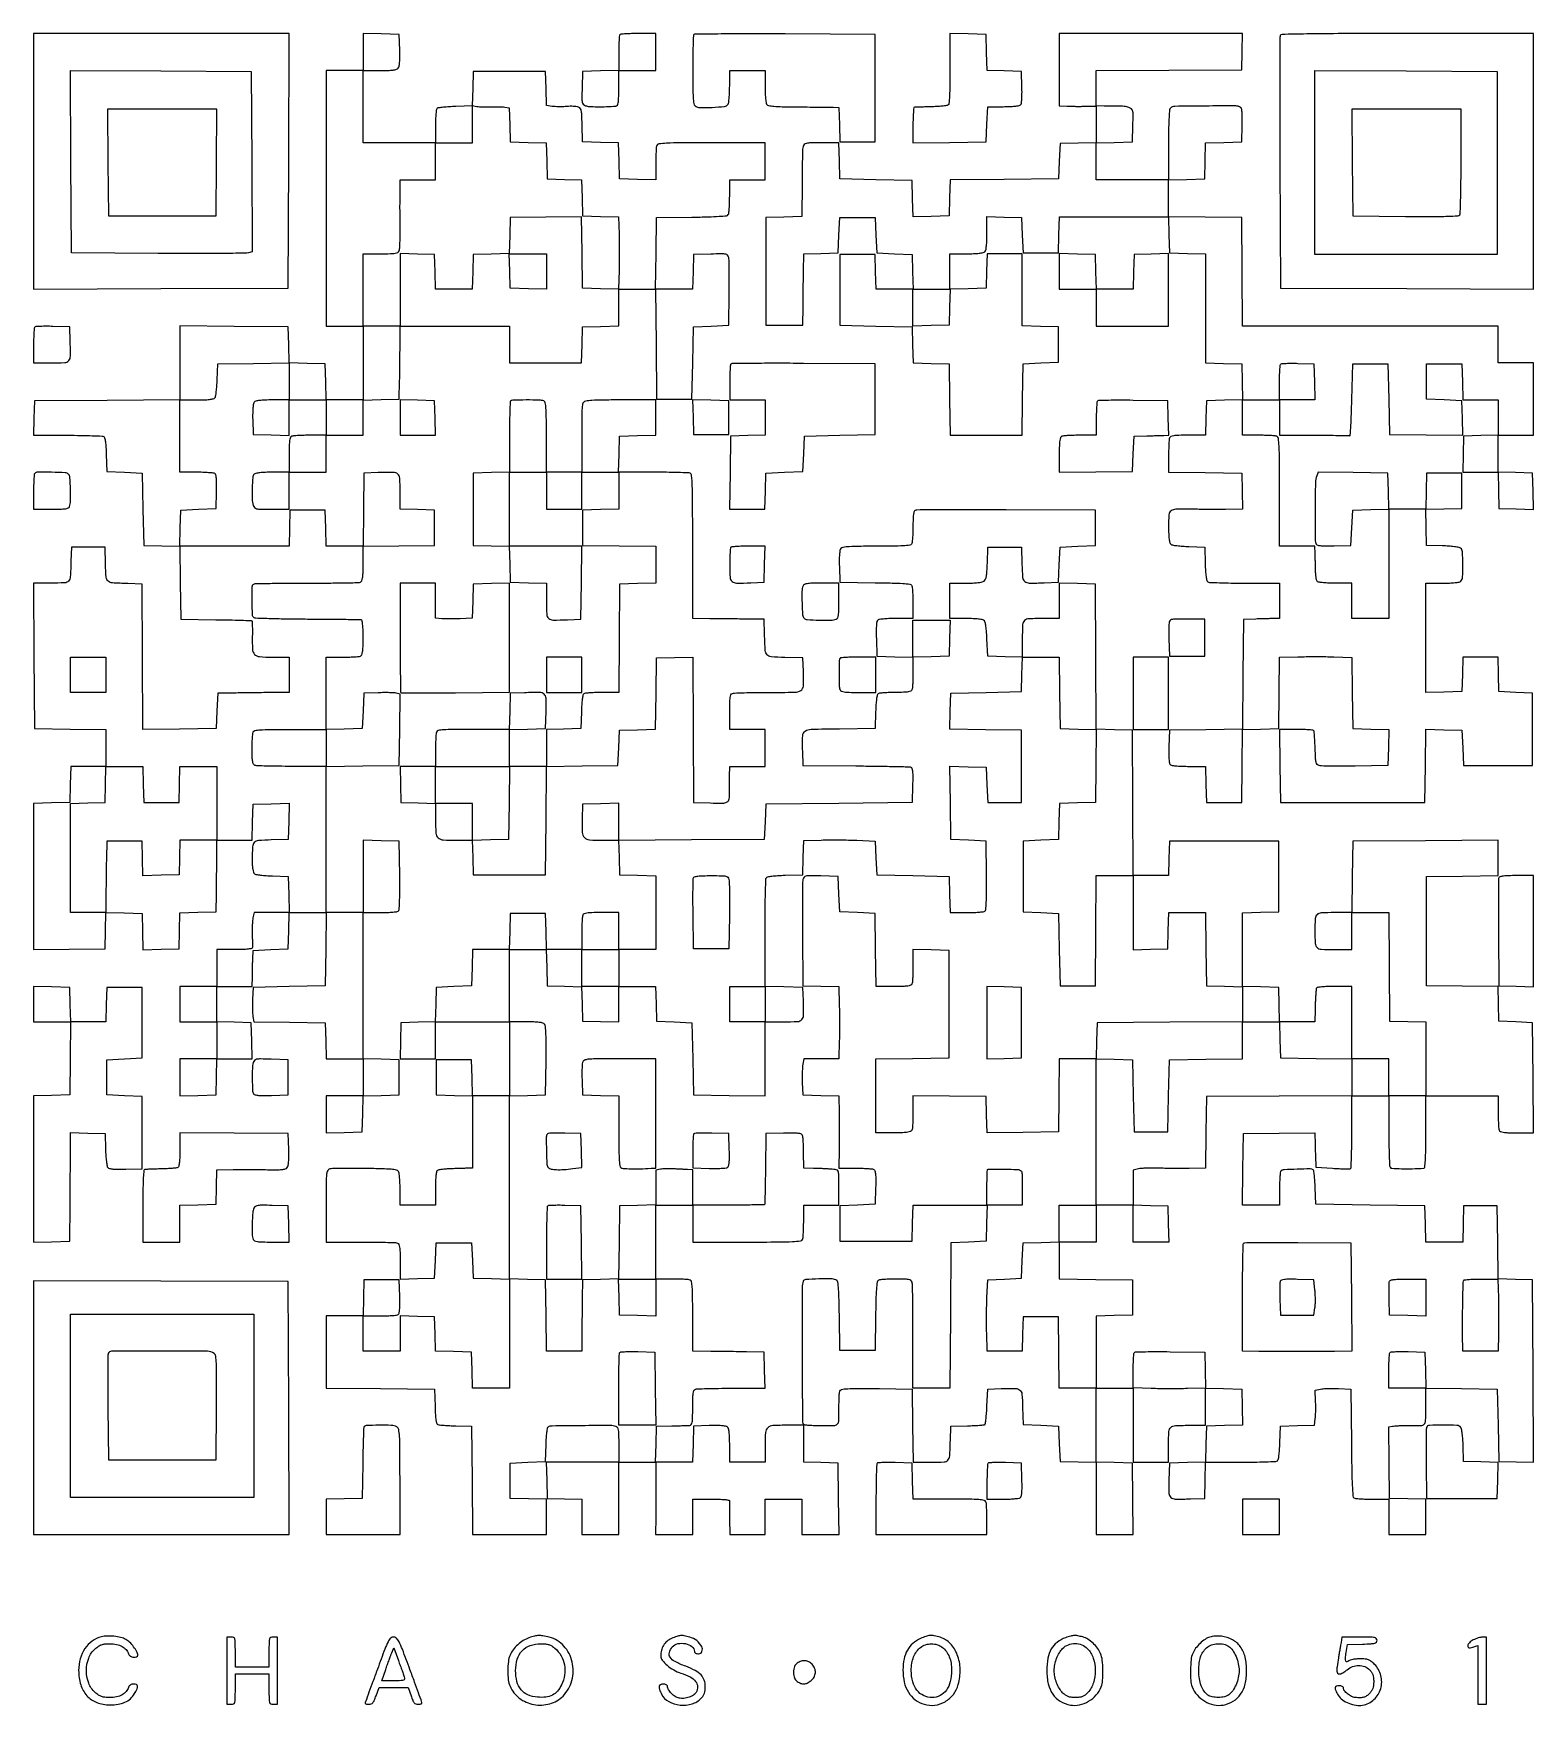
# Model space of a CAD drawing. Extents: x 179 to 1071, y 112 to 1107.
import ezdxf

# ---------------------------------------------------------------- set-up
doc = ezdxf.new("R2010")
doc.units = 0

msp = doc.modelspace()

# ---------------------------------------------------------------- linework, layer by layer
for points in [[(375, 1096.033832), (375, 1085), (364, 1085), (353, 1085), (353, 1009), (353, 933), (364, 933), (375, 933), (375, 911), (375, 889), (364.033832, 889), (353.067663, 889), (352.783832, 899.75), (352.5, 910.5), (341.783492, 910.783492), (331.066984, 911.066984), (330.783492, 921.783492), (330.5, 932.5), (298.25, 932.763853), (266, 933.027706), (266, 911.024476), (266, 889.021245), (222.75, 888.760623), (179.5, 888.5), (179.215017, 878.25), (178.930034, 868), (199.215017, 867.984687, -0.003538), (207.076835, 867.923121, -0.005399), (213.897075, 867.747767, -0.002133), (219.727615, 867.50993, -0.131013), (220.711195, 867.199653, -0.199883), (221.262532, 866.411, -0.01918), (221.684251, 864.055937, -0.019108), (222.012968, 860.800174, -0.00836), (222.211195, 856.464966), (222.5, 846.5), (233, 846), (243.5, 845.5), (244, 824), (244.5, 802.5), (255.230591, 802.216365), (265.961183, 801.93273), (266.230591, 780.216365), (266.5, 758.5), (287.40472, 758.261946, -0.002132), (295.453606, 758.135955, -0.003434), (302.310237, 757.952263, -0.000677), (308.333837, 757.741317, -0.189479), (308.79134, 757.541993, -0.186573), (308.979681, 757.116243, -0.003703), (309.076643, 754.704492, -0.008295), (309.122821, 751.852023, -0.005409), (309.085875, 748.559123, 0.016957), (309.180737, 740.571025, 0.18061), (310.434124, 737.632361, 0.186416), (313.287515, 736.2832, 0.01827), (321.035184, 736), (331, 736), (331, 725.5), (331, 715), (320.75, 714.902492, 0.000362), (316.032594, 714.8542, 0.000201), (310.279688, 714.788832, 0.0002), (304.45558, 714.717978, 0.000324), (299.5, 714.652492), (288.5, 714.5), (288, 704), (287.5, 693.5), (265.760637, 693.230527), (244.021274, 692.961055), (243.760637, 736.230527), (243.5, 779.5), (235, 779.75078, -0.008001), (225.85434, 780.167162, -0.165236), (223.34273, 781.196667, -0.196929), (222.190479, 783.49116, -0.012174), (221.784869, 791.2603), (221.5, 801.5), (211.5, 801.5), (201.5, 801.5), (201.24922, 793, -0.007931), (200.829655, 783.756022, -0.170355), (199.784908, 781.275899, -0.199704), (197.469776, 780.184801, -0.011549), (189.470325, 780), (178.978755, 780), (179.239377, 736.75), (179.5, 693.5), (200.75, 693.230112), (222, 692.960225), (222, 681.980112), (222, 671), (211.533832, 671), (201.067663, 671), (200.783832, 660.25), (200.5, 649.5), (189.75, 649.216168), (179, 648.932337), (179, 605.446281), (179, 561.960225), (200.25, 562.230112), (221.5, 562.5), (221.784171, 573.283485), (222.068343, 584.06697), (232.784171, 583.783485), (243.5, 583.5), (243.784171, 572.716515), (244.068343, 561.93303), (254.784171, 562.216515), (265.5, 562.5), (265.783492, 573.216508), (266.066984, 583.933016), (276.783492, 584.216508), (287.5, 584.5), (287.703106, 595, 0.001202), (287.784366, 599.797098, 0.000693), (287.860325, 605.573437, 0.000692), (287.920534, 611.373532, 0.001159), (287.953106, 616.25), (288, 627), (298.466168, 627), (308.932337, 627), (309.216168, 637.75), (309.5, 648.5), (320.284178, 648.784178), (331.068357, 649.068357), (330.784178, 638.284178), (330.5, 627.5), (320.357794, 627.216207, 0.012758), (312.700826, 626.806256, 0.184021), (310.284945, 625.660123, 0.180255), (309.218499, 623.18736, 0.012146), (309.013655, 615.372445, 0.012601), (309.087186, 612.215035, 0.026863), (309.336181, 609.787097, 0.032908), (309.732188, 608.030245, 0.148727), (310.304124, 607.162563, 0.131421), (311.259099, 606.722996, 0.010763), (313.999888, 606.312947, 0.013854), (317.34104, 605.980158, 0.010217), (321.054124, 605.790118), (330.5, 605.5), (330.783832, 594.75), (331.067663, 584), (320.613287, 584), (310.158911, 584), (309.491485, 580.961233, 0.032614), (309.2466, 579.351807, 0.009444), (309.078539, 576.843679, 0.009453), (308.995833, 574.00354, 0.009958), (309.022948, 571.211233, -0.002029), (309.091014, 568.549719, -0.002615), (309.13083, 566.104237, -0.001991), (309.145313, 564.054842, -0.022901), (309.110918, 563.25, -0.318168), (308.595088, 562.643251, -0.03323), (306.652875, 562.282403, -0.023253), (303.529831, 562.061032, -0.006067), (298.5, 562), (288, 562), (288, 551), (288, 540), (277, 540), (266, 540), (266, 529.5), (266, 519), (277, 519), (288, 519), (288, 508), (288, 497), (277, 497), (266, 497), (266, 485.966168), (266, 474.932337), (276.75, 475.216168), (287.5, 475.5), (287.783832, 486.25), (288.067663, 497), (298.567663, 497), (309.067663, 497), (308.783832, 507.75), (308.5, 518.5), (298.25, 518.784983), (288, 519.069966), (288, 529.534983), (288, 540), (298.5, 540), (309, 540), (309.111066, 545.75, -0.000597), (309.16368, 548.315351, -0.000388), (309.230318, 551.279688, -0.00039), (309.29986, 554.172908, -0.000742), (309.361066, 556.5), (309.5, 561.5), (320, 562), (330.5, 562.5), (330.783832, 573.25), (331.067663, 584), (342.053334, 584), (353.039005, 584), (352.769502, 562.25), (352.5, 540.5), (331, 540), (309.5, 539.5), (309.192221, 532.5, 0.009322), (309.118419, 529.583091, 0.008787), (309.150921, 526.607369, 0.008782), (309.272364, 523.972652, 0.02997), (309.483826, 522.269767), (310.08321, 519.039533), (331.291605, 518.769767), (352.5, 518.5), (352.783832, 507.75), (353.067663, 497), (364.033832, 497), (375, 497), (375, 486), (375, 475), (364, 475), (353, 475), (353, 463.966168), (353, 452.932337), (363.75, 453.216168), (374.5, 453.5), (374.783492, 464.216508), (375.066984, 474.933016), (385.783492, 475.216508), (396.5, 475.5), (396.5, 486), (396.5, 496.5), (385.75, 496.783832), (375, 497.067663), (375, 540.533832), (375, 584), (384.75, 584.015313, 0.00745), (388.574851, 584.078314, 0.010333), (391.998859, 584.256641, 0.007159), (394.837957, 584.504313, 0.11666), (395.735476, 584.815354, 0.231901), (396.364587, 585.843359, 0.011594), (396.649677, 589.895233, 0.011764), (396.79332, 595.998408, 0.00288), (396.735476, 606.050041), (396.5, 626.5), (385.75, 626.783832), (375, 627.067663), (375, 605.533832), (375, 584), (364, 584), (353, 584), (353, 627.480498), (353, 670.960995), (374.75, 671.230498), (396.5, 671.5), (396.73565, 692.73455), (396.9713, 713.969099), (394.73565, 714.529604, 0.048089), (393.39282, 714.731927, 0.00718), (390.659847, 714.838788, 0.008019), (387.418254, 714.866937, 0.006836), (384, 714.795054), (375.5, 714.5), (375, 704), (374.5, 693.5), (363.75, 693.216168), (353, 692.932337), (353, 714.466168), (353, 736), (362.418213, 736, 0.005951), (366.140776, 736.044305, 0.007831), (369.534475, 736.178303, 0.005915), (372.361889, 736.367894, 0.07203), (373.418213, 736.606989, 0.205218), (374.23239, 737.398405, 0.063068), (374.69735, 739.086379, 0.030363), (374.940414, 742.039857, 0.005351), (375, 747.606989, 0.006198), (374.938462, 752.570957, 0.023315), (374.716381, 755.675367, 0.032937), (374.355147, 757.617592, 0.310303), (373.75, 758.147591, 0.026645), (372.77496, 758.210326, 0.000163), (363.887827, 758.304976, 0.000673), (353.739243, 758.396104, 0.000429), (341.931964, 758.476114, -0.002213), (330.129459, 758.598207, -0.003482), (319.996087, 758.81848, -0.000929), (311.174445, 759.08813, -0.131032), (310.181964, 759.38754, -0.249269), (309.202904, 761.06375, -0.007455), (308.99219, 769.440656, -0.007378), (309.030067, 777.826138, -0.254796), (309.976166, 779.48527, -0.13406), (310.805462, 779.730075, -0.000663), (319.609708, 779.899024, -0.002953), (329.658116, 780.01917, -0.001857), (341.400415, 780.046603, 0.001861), (353.184314, 780.074231, 0.002876), (363.36725, 780.194584, 0.000912), (372.182421, 780.365564, 0.086512), (373.424248, 780.609305, 0.2059), (374.234339, 781.398814, 0.062474), (374.69745, 783.089555, 0.030266), (374.940287, 786.042452, 0.005385), (375, 791.587101), (375, 801.960225), (396.25, 802.230112), (417.5, 802.5), (417.5, 813), (417.5, 823.5), (407.25, 823.784983), (397, 824.069966), (397, 834.515931, 0.013279), (396.787682, 842.508945, 0.203503), (395.601462, 844.935814, 0.179309), (392.962726, 845.92841, 0.009911), (384, 845.795054), (375.5, 845.5), (375.230498, 823.75), (374.960995, 802), (364.014329, 802), (353.067663, 802), (352.783832, 812.75), (352.5, 823.5), (342, 823.5), (331.5, 823.5), (331.216168, 812.75), (330.932337, 802), (298.432337, 802), (265.932337, 802), (266.216168, 812.75), (266.5, 823.5), (277, 824), (287.5, 824.5), (287.788231, 834.417355, 0.006827), (287.861823, 839.195195, 0.023663), (287.721018, 842.282937, 0.033714), (287.395734, 844.294865, 0.19692), (286.788231, 845.152042, 0.115445), (285.860149, 845.475649, 0.007585), (283.014355, 845.733781, 0.010675), (279.578609, 845.919286, 0.007755), (275.75, 845.984687), (266, 846), (266, 867.5), (266, 889), (275.877555, 889, 0.00775), (280.465038, 889.07111, 0.021862), (283.661716, 889.310401, 0.027915), (285.855494, 889.69658, 0.163434), (286.837437, 890.304124, 0.131421), (287.277004, 891.259099, 0.010763), (287.687053, 893.999888, 0.013854), (288.019842, 897.34104, 0.010217), (288.209882, 901.054124), (288.5, 910.5), (309.75, 910.769888), (331, 911.039775), (331, 900.019888), (331, 889), (321.122445, 889, 0.007831), (316.571441, 888.928718, 0.021429), (313.364445, 888.690402, 0.026635), (311.147197, 888.309148, 0.165109), (310.176942, 887.713201, 0.138649), (309.750801, 886.751687, 0.014183), (309.466611, 884.25361, 0.016207), (309.301367, 881.109089, 0.010475), (309.304497, 877.463201), (309.5, 868.5), (320.25, 868.216168), (331, 867.932337), (331, 878.466168), (331, 889), (342, 889), (353, 889), (353, 878.5), (353, 868), (343.581787, 868, 0.005951), (339.859224, 867.955695, 0.007831), (336.465525, 867.821697, 0.005915), (333.638111, 867.632106, 0.07203), (332.581787, 867.393011, 0.205218), (331.76761, 866.601595, 0.063068), (331.30265, 864.913621, 0.030363), (331.059586, 861.960143, 0.005351), (331, 856.393011), (331, 846), (321.2, 846, 0.008695), (316.928253, 845.925705, 0.018472), (313.630442, 845.688776, 0.019349), (311.200304, 845.328068, 0.150969), (310.2, 844.8, 0.180438), (309.359131, 842.958582, 0.010157), (309.033618, 836.583513, 0.015809), (309.039417, 830.235482, 0.05739), (309.630286, 826.25, 0.133542), (310.365943, 824.986773, 0.144985), (311.618562, 824.318691, 0.046747), (314.088289, 824.049468, 0.003789), (320.616631, 824), (331, 824), (331, 835), (331, 846), (342, 846), (353, 846), (353, 857), (353, 868), (364, 868), (375, 868), (375, 878.466168), (375, 888.932337), (385.75, 889.216168), (396.5, 889.5), (396.704554, 900.5, 0.001111), (396.786257, 905.490286, 0.000664), (396.86237, 911.426562, 0.000664), (396.922475, 917.339105, 0.001152), (396.954554, 922.25), (397, 933), (429.5, 933), (462, 933), (462, 922), (462, 911), (483.466168, 911), (504.932337, 911), (505.216168, 921.75), (505.5, 932.5), (516.25, 932.783832), (527, 933.067663), (527, 944.033832), (527, 955), (537.986336, 955), (548.972671, 955), (549.236336, 922.25), (549.5, 889.5), (560, 889.5), (570.5, 889.5), (571, 911), (571.5, 932.5), (582, 933), (592.5, 933.5), (592.707154, 952.5, 0.00249), (592.751242, 959.944989, 0.003497), (592.711014, 966.589874, 0.00208), (592.614736, 972.183745, 0.046977), (592.429398, 973.784677, 0.130254), (591.778368, 975.072084, 0.16623), (590.627756, 975.721912, 0.049678), (588.292738, 975.921782, 0.003489), (581.722245, 975.784677), (571.5, 975.5), (571.215017, 965.25), (570.930034, 955), (559.945129, 955), (548.960225, 955), (549.230112, 976.25), (549.5, 997.5), (570.453905, 997.770909, 0.003025), (580.461676, 997.960859, 0.01097), (586.820243, 998.259718, 0.009456), (591.178296, 998.64341, 0.228384), (592.188593, 999.270909, 0.116808), (592.498111, 1000.164699, 0.007107), (592.744518, 1003.003017, 0.010291), (592.921976, 1006.425604, 0.007413), (592.984687, 1010.25), (593, 1020), (603.5, 1020), (614, 1020), (614, 1031), (614, 1042), (582.106989, 1042, 0.001266), (563.712104, 1041.953426, 0.010892), (555.498054, 1041.732843, 0.016926), (550.79951, 1041.344421, 0.278928), (549.606989, 1040.418213, 0.0721), (549.367872, 1039.361111, 0.005887), (549.178303, 1036.524537, 0.007809), (549.044304, 1033.119908, 0.00593), (549, 1029.384381), (549, 1019.932337), (538.25, 1020.216168), (527.5, 1020.5), (527.216508, 1031.216508), (526.933016, 1041.933016), (516.216508, 1042.216508), (505.5, 1042.5), (505.215811, 1052.678054, 0.003511), (504.979961, 1059.4261, 0.057567), (504.627258, 1061.654614, 0.180797), (503.819283, 1062.763461, 0.09359), (502.215811, 1063.435219, 0.033736), (500.876884, 1063.627515, 0.01387), (499.04401, 1063.714568, 0.013649), (497.064985, 1063.699579, 0.017044), (495.231884, 1063.572975, -0.017521), (493.346104, 1063.444539, -0.012072), (491.204593, 1063.425645, -0.012186), (489.141171, 1063.507587, -0.024208), (487.515483, 1063.6912), (484.067198, 1064.25078), (483.783599, 1074.37539), (483.5, 1084.5), (462, 1084.5), (440.5, 1084.5), (440.215977, 1074.336928), (439.931953, 1064.173856), (442.715977, 1063.656725, 0.029166), (444.15437, 1063.475486, 0.009447), (446.297818, 1063.372237, 0.009383), (448.6901, 1063.347178, 0.01041), (451, 1063.414438, -0.009518), (453.304936, 1063.485672, -0.008687), (455.682295, 1063.472567, -0.008725), (457.805691, 1063.386874, -0.027759), (459.216323, 1063.226376), (461.932645, 1062.763471), (462.216323, 1052.631735), (462.5, 1042.5), (473.216508, 1042.216508), (483.933016, 1041.933016), (484.216508, 1031.216508), (484.5, 1020.5), (494.716519, 1020.215387), (504.933039, 1019.930773), (505.216519, 1009.215387), (505.5, 998.5), (516.216508, 998.216508), (526.933016, 997.933016), (527.216508, 987.716508, -0.004717), (527.303, 982.992838, -0.002562), (527.324784, 977.186661, -0.002552), (527.28653, 971.279239, -0.004038), (527.187011, 966.216807), (526.874022, 954.933614), (516.187011, 955.216807), (505.5, 955.5), (505.230055, 976.76983), (504.960109, 998.039659), (483.730055, 997.76983), (462.5, 997.5), (462.216508, 986.783492), (461.933016, 976.066984), (451.216508, 975.783492), (440.5, 975.5), (440.215017, 965.25), (439.930034, 955), (429, 955), (418.069966, 955), (417.784983, 965.25), (417.5, 975.5), (407.25, 975.784983), (397, 976.069966), (397, 954.534983), (397, 933), (386, 933), (375, 933), (375, 954.5), (375, 976), (385.393011, 976, 0.004973), (391.189863, 976.057652, 0.033632), (394.047289, 976.307247, 0.078579), (395.629862, 976.816287, 0.186196), (396.446009, 977.719899, 0.072938), (396.700008, 978.851551, 0.006692), (396.87834, 981.734044, 0.008533), (396.986822, 985.194514, 0.006585), (396.990985, 988.969899, -0.001541), (396.951255, 993.391316, -0.000823), (396.927974, 998.858345, -0.000819), (396.922525, 1004.441095, -0.001277), (396.937986, 1009.25), (397, 1020), (407.5, 1020), (418, 1020), (418, 1031), (418, 1042), (429, 1042), (440, 1042), (440, 1053.002541), (440, 1064.005081), (430.061295, 1063.59944, 0.00572), (426.176507, 1063.39635, 0.008135), (422.730329, 1063.12028, 0.00499), (419.8539, 1062.813689, 0.10979), (419.061295, 1062.537882, 0.220157), (418.612945, 1061.859226, 0.012651), (418.293185, 1059.316945, 0.016255), (418.071006, 1056.021126, 0.008701), (418, 1051.940983), (418, 1042), (396.5, 1042), (375, 1042), (375, 1063.5), (375, 1085), (384.877555, 1085, 0.007345), (389.653266, 1085.070162, 0.024181), (392.794146, 1085.314808, 0.035127), (394.875583, 1085.728754, 0.154085), (395.916414, 1086.399285, 0.132968), (396.412685, 1087.486141, 0.020746), (396.703614, 1089.849829, 0.018924), (396.84141, 1093.042317, 0.009044), (396.788859, 1097.149285), (396.5, 1106.5), (385.75, 1106.783832), (375, 1107.067663)], [(527.666667, 1106.333333, 0.178489), (527.399823, 1105.754766, 0.004541), (527.195833, 1102.837021, 0.009138), (527.048278, 1099.362473, 0.006042), (527, 1095.367165), (527, 1085.067663), (516.25, 1084.783832), (505.5, 1084.5), (505.213656, 1074.739067, 0.004039), (505.08177, 1068.533522, 0.050799), (505.288317, 1066.201457, 0.147555), (505.943157, 1064.952312, 0.10833), (507.259745, 1064.091345, 0.077354), (509.452685, 1063.62641, 0.010356), (514.186954, 1063.466288, 0.012145), (519.68858, 1063.527862, 0.011699), (525.25, 1063.855691, 0.22989), (526.178853, 1064.405181, 0.105821), (526.704897, 1065.746281, 0.036492), (526.948384, 1068.444431, 0.004262), (527, 1074.5), (527, 1085), (538, 1085), (549, 1085), (549, 1096), (549, 1107), (538.666667, 1107, 0.006022), (534.658388, 1106.951724, 0.009111), (531.172917, 1106.804167, 0.004516), (528.245497, 1106.600197, 0.178563)], [(571.675268, 1106.341934, 0.189092), (571.401492, 1105.714826, 0.001384), (571.19836, 1099.928078, 0.004955), (571.048725, 1093.251947, 0.003125), (571, 1085.455778, 0.002577), (571.055738, 1074.641088, 0.014625), (571.283438, 1068.887531, 0.022959), (571.684662, 1065.405247, 0.181311), (572.477235, 1064.018894, 0.170093), (575.309702, 1062.966422, 0.017242), (582.598842, 1063.080703, 0.015382), (589.901787, 1063.67294, 0.22768), (592.021277, 1065, 0.109076), (592.394667, 1066.034549, 0.009924), (592.695369, 1068.776562, 0.012483), (592.909611, 1072.09785, 0.009449), (592.984687, 1075.75), (593, 1085), (603.5, 1085), (614, 1085), (614.015313, 1075.75, 0.009453), (614.090414, 1072.09785, 0.012487), (614.30473, 1068.776562, 0.009928), (614.60554, 1066.034576, 0.109105), (614.979061, 1065, 0.204865), (616.149538, 1064.194356, 0.027901), (619.157257, 1063.761586, 0.016916), (624.196212, 1063.492808, 0.00295), (633.713748, 1063.363733, -0.000462), (640.760292, 1063.30324, -0.000599), (647.2197, 1063.234085, -0.000448), (652.634223, 1063.16478, -0.005417), (654.715017, 1063.113733), (657.930034, 1063), (658.215017, 1052.75), (658.5, 1042.5), (669, 1042.5), (679.5, 1042.5), (679.5, 1074.5), (679.5, 1106.5), (625.925268, 1106.758601, 0.001186), (605.33587, 1106.809149, 0.001941), (587.889753, 1106.742878, 0.000214), (572.33074, 1106.616723, 0.196695)], [(789, 1085.5), (789, 1064), (793.75, 1063.799084, 0.006221), (796.012667, 1063.731566, 0.002919), (798.940625, 1063.69774, 0.002891), (802.010141, 1063.697948, 0.004059), (804.75, 1063.736219), (811, 1063.87427), (811, 1052.970967), (811, 1042.067663), (800.25, 1041.783832), (789.5, 1041.5), (789, 1031), (788.5, 1020.5), (756.283692, 1020.236191), (724.067383, 1019.972383), (723.783692, 1009.236191), (723.5, 998.5), (712.784171, 998.216515), (702.068343, 997.93303), (701.784171, 1008.716515), (701.5, 1019.5), (680, 1020), (658.5, 1020.5), (658.216168, 1031.25), (657.932337, 1042), (647.5828, 1042, 0.003808), (641.078006, 1041.950457, 0.04688), (638.614743, 1041.681084, 0.145131), (637.364818, 1041.013005, 0.133242), (636.630286, 1039.75, 0.056178), (636.38973, 1038.154016, 0.002325), (636.200423, 1032.369313, 0.00401), (636.062727, 1025.500838, 0.002833), (636.013655, 1017.783832), (636, 998.067663), (625.25, 997.783832), (614.5, 997.5), (614.5, 965.5), (614.5, 933.5), (625.5, 933.5), (636.5, 933.5), (636.628498, 944.5, -0.000016), (636.686516, 949.453141, -0.00001), (636.754941, 955.269411, -0.00001), (636.822715, 961.01116, -0.000018), (636.878498, 965.715017), (637, 975.930034), (647.25, 976.215017), (657.5, 976.5), (658, 987), (658.5, 997.5), (669, 997.5), (679.5, 997.5), (680, 987), (680.5, 976.5), (691, 976), (701.5, 975.5), (701.784983, 965.25), (702.069966, 955), (691.069966, 955), (680.069966, 955), (679.784983, 965.25), (679.5, 975.5), (669, 975.5), (658.5, 975.5), (658.5, 954.5), (658.5, 933.5), (680, 933), (701.5, 932.5), (701.783492, 921.783492), (702.066984, 911.066984), (712.783492, 910.783492), (723.5, 910.5), (723.769888, 889.25), (724.039775, 868), (745.5, 868), (766.960225, 868), (767.230112, 889.25), (767.5, 910.5), (778, 911), (788.5, 911.5), (788.5, 922), (788.5, 932.5), (777.75, 932.783832), (767, 933.067663), (767, 954.533832), (767, 976), (756.534983, 976), (746.069966, 976), (745.784983, 965.75), (745.5, 955.5), (734.75, 955.216168), (724, 954.932337), (724, 965.466168), (724, 976), (733.8, 976, 0.008695), (738.071747, 976.074295, 0.018472), (741.369558, 976.311224, 0.019349), (743.799696, 976.671932, 0.150969), (744.8, 977.2, 0.151099), (745.328426, 978.201601, 0.019307), (745.688993, 980.637948, 0.018431), (745.925784, 983.94585, 0.008651), (746, 988.234983), (746, 998.069966), (756.25, 997.784983), (766.5, 997.5), (767, 987), (767.5, 976.5), (778, 976.5), (788.5, 976.5), (788.783832, 987.25), (789.067663, 998), (821.5, 998), (853.932337, 998), (854.216168, 987.25), (854.5, 976.5), (865.25, 976.216168), (876, 975.932337), (876, 943.5), (876, 911.067663), (886.75, 910.783832), (897.5, 910.5), (897.783485, 899.784171), (898.06697, 889.068343), (887.283485, 888.784171), (876.5, 888.5), (876.215017, 878.25), (875.930034, 868), (865.572006, 868, 0.005378), (860.025624, 867.940347, 0.030449), (857.080782, 867.697172, 0.063222), (855.397244, 867.232062, 0.204941), (854.606989, 866.418213, 0.07199), (854.367906, 865.362338, 0.005931), (854.178303, 862.540204, 0.007843), (854.044306, 859.152805, 0.005963), (854, 855.437715), (854, 846.039005), (875.75, 845.769502), (897.5, 845.5), (897.783832, 834.75), (898.067663, 824), (887.783832, 823.908897, -0.001983), (883.141704, 823.886186, -0.001214), (877.667206, 823.894411, -0.001217), (872.246767, 823.928915, -0.002167), (867.785381, 823.987514, 0.008624), (858.321281, 823.989611, 0.15902), (855.522142, 823.023246, 0.21631), (854.252625, 820.682282, 0.017717), (854, 813.555057, 0.008452), (854.07251, 809.26561, 0.022761), (854.314082, 806.226461, 0.028943), (854.702665, 804.123347, 0.160737), (855.304124, 803.162563, 0.131421), (856.259099, 802.722996, 0.010763), (858.999888, 802.312947, 0.013854), (862.34104, 801.980158, 0.010217), (866.054124, 801.790118), (875.5, 801.5), (875.788805, 791.535034, 0.00836), (875.987032, 787.199826, 0.019108), (876.315749, 783.944063, 0.01918), (876.737468, 781.589, 0.199883), (877.288805, 780.800347, 0.131294), (878.274703, 780.489938, 0.002049), (884.239524, 780.252233, 0.005289), (891.209892, 780.076871, 0.003459), (899.25, 780.015313), (920, 780), (920, 769.5), (920, 759), (916.75, 758.938772, 0.001371), (915.015284, 758.901331, 0.000365), (912.251562, 758.832078, 0.00037), (909.109764, 758.748725, 0.000382), (906, 758.661539), (898.5, 758.445534), (898.236361, 725.742231), (897.972721, 693.038929), (876.236361, 692.769464), (854.5, 692.5), (854.211769, 682.582645, 0.006827), (854.138177, 677.804805, 0.023663), (854.278982, 674.717063, 0.033714), (854.604266, 672.705135, 0.19692), (855.211769, 671.847958, 0.115349), (856.139207, 671.524379, 0.007622), (858.975707, 671.266219, 0.010705), (862.400525, 671.080716, 0.007782), (866.216168, 671.015313), (875.932337, 671), (876.216168, 660.25), (876.5, 649.5), (887, 649.5), (897.5, 649.5), (897.769409, 671.216365), (898.038817, 692.93273), (908.769409, 693.216365), (919.5, 693.5), (919.769707, 714.687975), (920.039414, 735.875951), (930.919814, 736.187975, -0.004495), (935.852219, 736.285059, -0.002695), (941.712027, 736.31612, -0.002698), (947.543315, 736.284129, -0.004696), (952.380405, 736.186051), (962.960597, 735.872102), (963.230298, 714.686051), (963.5, 693.5), (974.283485, 693.215829), (985.06697, 692.931657), (984.783485, 682.215829), (984.5, 671.5), (965, 671.216289, -0.002486), (957.383567, 671.143355, -0.003577), (950.640625, 671.160562, -0.001914), (944.939209, 671.237729, -0.056068), (943.5, 671.424982, -0.162301), (942.410504, 672.112903, -0.11644), (941.774286, 673.41674, -0.042723), (941.42836, 675.930777, -0.004888), (941.190462, 681.650518, 0.00453), (941.035624, 685.438648, 0.006671), (940.825129, 688.761945, 0.00341), (940.59085, 691.563937, 0.116355), (940.381445, 692.191826, 0.232945), (939.865671, 692.514828, 0.006165), (937.102795, 692.762599, 0.011694), (933.77507, 692.941546, 0.007584), (929.921481, 693), (919.960995, 693), (920.230498, 671.25), (920.5, 649.5), (963.5, 649.5), (1006.5, 649.5), (1006.769596, 671.283633), (1007.039192, 693.067266), (1017.769596, 692.783633), (1028.5, 692.5), (1029, 682), (1029.5, 671.5), (1050, 671.5), (1070.5, 671.5), (1070.5, 693), (1070.5, 714.5), (1060.5, 715), (1050.5, 715.5), (1050.215017, 725.75), (1049.930034, 736), (1039.5, 736), (1029.069966, 736), (1028.784983, 725.75), (1028.5, 715.5), (1017.75, 715.216168), (1007, 714.932337), (1007, 747.466168), (1007, 780), (1016.8, 780, 0.008695), (1021.071747, 780.074295, 0.018472), (1024.369558, 780.311224, 0.019349), (1026.799696, 780.671932, 0.150969), (1027.8, 781.2, 0.186413), (1028.874658, 783.627269, 0.013378), (1029.035478, 791.122494, 0.012721), (1028.804305, 798.639733, 0.208414), (1027.695876, 800.837437, 0.131421), (1026.740901, 801.277004, 0.010763), (1024.000112, 801.687053, 0.013854), (1020.65896, 802.019842, 0.010217), (1016.945876, 802.209882), (1007.5, 802.5), (1007.216515, 813.215829), (1006.93303, 823.931657), (1017.716515, 824.215829), (1028.5, 824.5), (1028.5, 835), (1028.5, 845.5), (1018, 845.5), (1007.5, 845.5), (1007.216168, 834.75), (1006.932337, 824), (996, 824), (985.067663, 824), (984.783832, 834.75), (984.5, 845.5), (963.732982, 845.77034), (942.965965, 846.04068), (942.103808, 843.77034, 0.086889), (941.354105, 839.863366, 0.002557), (941.166968, 823.04778, 0.001739), (941.123138, 805.775138, 0.140368), (941.859842, 803.211769, 0.198488), (942.71101, 802.603926, 0.033831), (944.718202, 802.278715, 0.023704), (947.802657, 802.137997, 0.006811), (952.582645, 802.211769), (962.5, 802.5), (963, 813), (963.5, 823.5), (974.25, 823.783832), (985, 824.067663), (985, 791.533832), (985, 759), (974, 759), (963, 759), (963, 769.5), (963, 780), (953.059017, 780, -0.007587), (948.501403, 780.069157, -0.021357), (945.322717, 780.301781, -0.025729), (943.143971, 780.669514, -0.19692), (942.309017, 781.25, -0.096278), (941.98871, 782.046274, -0.014581), (941.711698, 783.748438, -0.015885), (941.504766, 785.802581, -0.013144), (941.411656, 788, 0.001404), (941.366059, 790.416065, 0.000989), (941.301776, 793.132812, 0.000998), (941.229952, 795.731529, 0.002098), (941.161656, 797.75), (941, 802), (930.5, 802), (920, 802), (920, 834.393011, 0.001243), (919.953519, 853.08678, 0.010731), (919.733108, 861.42282, 0.016522), (919.345967, 866.195595, 0.279562), (918.418213, 867.393011, 0.07203), (917.361889, 867.632106, 0.005915), (914.534475, 867.821697, 0.007831), (911.140776, 867.955695, 0.005951), (907.418213, 868), (898, 868), (898, 878.5), (898, 889), (909, 889), (920, 889), (920, 878.5), (920, 868), (940.5, 868, -0.00114), (948.412252, 867.981956, -0.001801), (955.198437, 867.926563, -0.000411), (961.149016, 867.851666, -0.077239), (961.75, 867.75, 0.49189), (962.06223, 867.9602, 0.001309), (962.426563, 873.889062, 0.005582), (962.754431, 880.772959, 0.003294), (963, 889), (963.5, 910.5), (974, 910.5), (984.5, 910.5), (985, 889.5), (985.5, 868.5), (1007.285199, 868.2304), (1029.070399, 867.960799), (1028.785199, 878.2304), (1028.5, 888.5), (1018, 889), (1007.5, 889.5), (1007.5, 900), (1007.5, 910.5), (1018, 910.5), (1028.5, 910.5), (1028.783832, 899.75), (1029.067663, 889), (1039.533832, 889), (1050, 889), (1050, 878.534983), (1050, 868.069966), (1039.75, 867.784983), (1029.5, 867.5), (1029.216168, 856.75), (1028.932337, 846), (1039.432337, 846), (1049.932337, 846), (1050.216168, 835.25), (1050.5, 824.5), (1060.78419, 824.214639), (1071.068381, 823.929279), (1070.78419, 834.714639), (1070.5, 845.5), (1060.25, 845.784983), (1050, 846.069966), (1050, 857.034983), (1050, 868), (1060.5, 868), (1071, 868), (1071, 889.5), (1071, 911), (1060.5, 911), (1050, 911), (1050, 922), (1050, 933), (974.013853, 933), (898.027706, 933), (897.763853, 965.25), (897.5, 997.5), (875.75, 997.769502), (854, 998.039005), (854, 1008.985671), (854, 1019.932337), (864.75, 1020.216168), (875.5, 1020.5), (875.783492, 1031.216508), (876.066984, 1041.933016), (886.783492, 1042.216508), (897.5, 1042.5), (897.788231, 1052.417355, 0.007006), (897.858701, 1057.101695, 0.022563), (897.721368, 1060.214628, 0.029909), (897.411206, 1062.280739, 0.204901), (896.83241, 1063.103577, 0.138933), (893.922547, 1063.932375, 0.002036), (875.881468, 1063.883777, 0.001728), (857.659692, 1063.697529, 0.171412), (855.286107, 1062.822484, 0.194658), (854.62444, 1061.592566, 0.01263), (854.278182, 1057.470214, 0.011774), (854.05916, 1051.213769, 0.002862), (854, 1040.877555), (854, 1020), (832.5, 1020), (811, 1020), (811, 1030.966168), (811, 1041.932337), (821.75, 1042.216168), (832.5, 1042.5), (832.786344, 1052.260933, 0.003758), (832.926745, 1058.697247, 0.057113), (832.704778, 1060.913805, 0.165247), (831.981729, 1062.116097, 0.084827), (830.44928, 1063.019284, 0.040148), (829.183396, 1063.387503, 0.019511), (827.520511, 1063.662341, 0.019213), (825.757309, 1063.814989, 0.026234), (824.162936, 1063.807787, -0.009484), (822.422557, 1063.74161, -0.004511), (820.180675, 1063.719156, -0.00447), (817.836091, 1063.737789, -0.006328), (815.75, 1063.799436), (811, 1064), (811, 1074.489377), (811, 1084.978755), (854.25, 1085.239377), (897.5, 1085.5), (897.783832, 1096.25), (898.067663, 1107), (843.533832, 1107), (789, 1107)], [(724, 1086.092849, -0.00306), (723.939701, 1076.241059, -0.010428), (723.727401, 1069.828825, -0.008101), (723.412152, 1065.3425, -0.237011), (722.828159, 1064.393797, -0.108389), (721.982534, 1064.096912, -0.006771), (719.333838, 1063.809305, -0.009747), (716.140971, 1063.56899, -0.007066), (712.578159, 1063.421052, 0.000674), (709.04514, 1063.319572, 0.000997), (705.946397, 1063.220202, 0.000442), (703.300441, 1063.127729, 0.01968), (702.75, 1063.086273, 0.355596), (702.448533, 1062.777216, 0.004766), (702.220312, 1059.935239, 0.010968), (702.053983, 1056.519915, 0.006682), (702, 1052.480498), (702, 1041.960995), (723.75, 1042.230498), (745.5, 1042.5), (746, 1053), (746.5, 1063.5), (755.697339, 1063.5, 0.010231), (759.413732, 1063.576055, 0.016147), (762.593969, 1063.809309, 0.01343), (765.115315, 1064.145003, 0.157523), (765.986987, 1064.589648, 0.161883), (766.44473, 1065.500603, 0.017091), (766.710717, 1067.89849, 0.017749), (766.840677, 1071.081969, 0.009019), (766.789648, 1075.089648), (766.5, 1084.5), (756.283481, 1084.784613), (746.066961, 1085.069227), (745.783481, 1095.784613), (745.5, 1106.5), (734.75, 1106.783832), (724, 1107.067663)], [(920.460009, 1105.75, 0.090591), (920.266358, 1104.709509, 0.000109), (920.198937, 1082.982812, 0.000984), (920.176611, 1058.652573, 0.000605), (920.241394, 1030), (920.5, 955.5), (995.75, 955.243674), (1071, 954.987348), (1071, 1030.993674), (1071, 1107), (995.968615, 1107, 0.000668), (957.448289, 1106.948566, 0.003471), (936.19131, 1106.744245, 0.001205), (921.475143, 1106.465155, 0.305157)], [(308.758677, 1030.77123), (309.017354, 977.04246), (306.758677, 976.494347, -0.057902), (304.987826, 976.276519, -0.000418), (290.035361, 976.188577, -0.001589), (272.903102, 976.156579, -0.001017), (253, 976.223117), (201.5, 976.5), (201.241383, 1030.758691), (200.982767, 1085.017383), (254.741383, 1084.758691), (308.5, 1084.5)], [(1049.5, 1030), (1049.5, 975.5), (995.211905, 975.5), (940.92381, 975.5), (940.942857, 1025.75, -0.000032), (940.951538, 1045.331386, -0.000047), (940.961905, 1062.563467, -0.000022), (940.972765, 1077.239555, -0.00086), (940.980952, 1080.508612), (941, 1085.017225), (995.25, 1084.758612), (1049.5, 1084.5)], [(963.235953, 1030.25), (963.5, 998.5), (994.93202, 998.235498, 0.001697), (1010.901959, 998.155315, 0.00816), (1019.995146, 998.288929, 0.006635), (1026.009704, 998.555446, 0.241447), (1027.166708, 999.235498, 0.134731), (1027.492293, 1000.296498, 0.001088), (1027.738089, 1009.161365, 0.003824), (1027.920853, 1019.372002, 0.002438), (1027.984687, 1031.25), (1028, 1062), (995.485953, 1062), (962.971906, 1062)], [(179.699448, 932.366114, 0.177451), (179.419778, 931.762931, 0.004898), (179.205463, 928.836713, 0.009512), (179.050668, 925.343898, 0.006317), (179, 921.333333), (179, 911), (189.480948, 911, 0.01319), (197.50249, 911.211645, 0.203196), (199.933469, 912.397028, 0.179688), (200.928151, 915.034911, 0.009927), (200.795054, 924), (200.5, 932.5), (190.449448, 932.782781, 0.006672), (186.547259, 932.840477, 0.010046), (183.145783, 932.777033, 0.005301), (180.300668, 932.636532, 0.183378)], [(593.677267, 910.343934, 0.178204), (593.40626, 909.757191, 0.004638), (593.198947, 906.830197, 0.009241), (593.04905, 903.342351, 0.006117), (593, 899.333333), (593, 889), (603.5, 889), (614, 889), (614, 878.534983), (614, 868.069966), (603.75, 867.784983), (593.5, 867.5), (593.230498, 845.75), (592.960995, 824), (603.446666, 824), (613.932337, 824), (614.216168, 834.75), (614.5, 845.5), (625.5, 846), (636.5, 846.5), (637, 857), (637.5, 867.5), (658.5, 868), (679.5, 868.5), (679.5, 889.5), (679.5, 910.5), (636.927267, 910.760601, 0.001498), (620.556429, 910.811748, 0.00244), (606.661327, 910.745702, 0.000337), (594.330176, 910.618587, 0.19606)], [(940.783832, 899.75), (941.067663, 889), (930.533832, 889), (920, 889), (920, 899.333333, -0.006326), (920.050742, 903.343969, -0.009524), (920.20576, 906.83701, -0.00491), (920.420396, 909.763196, -0.177417), (920.700461, 910.367127, -0.182377), (921.297812, 910.637197, -0.005798), (924.000338, 910.778463, -0.010544), (927.240283, 910.841782, -0.007041), (930.950461, 910.783794), (940.5, 910.5)], [(462.666667, 888.333333, 0.189529), (462.396208, 887.712394, 0.001281), (462.195833, 881.752646, 0.004764), (462.048097, 874.888437, 0.002998), (462, 866.867165), (462, 846.067663), (451.25, 845.783832), (440.5, 845.5), (440.5, 824), (440.5, 802.5), (451.216508, 802.216508), (461.933016, 801.933016), (462.216508, 791.216508), (462.5, 780.5), (473.25, 780.216168), (484, 779.932337), (484, 769.48522, 0.012946), (484.206585, 761.507667, 0.198792), (485.36538, 759.073118, 0.183994), (487.946186, 758.071633, 0.010827), (496.503355, 758.203496), (504.5, 758.5), (504.769654, 780.304539), (505.039309, 802.109078), (494.269654, 801.996108, -0.001253), (489.368337, 801.956975, -0.000736), (483.505773, 801.933487, -0.000736), (477.645075, 801.927262, -0.001256), (472.75, 801.941569), (462, 802), (462, 824), (462, 846), (473, 846), (484, 846), (484, 835), (484, 824), (494.5, 824), (505, 824), (505, 835), (505, 846), (516, 846), (527, 846), (527, 835.033832), (527, 824.067663), (516.25, 823.783832), (505.5, 823.5), (505.5, 813), (505.5, 802.5), (527.25, 802.230498), (549, 801.960995), (549, 791.014329), (549, 780.067663), (538.25, 779.783832), (527.5, 779.5), (527.236147, 747.25), (526.972294, 715), (517.236147, 714.984687, 0.00732), (513.418334, 714.922789, 0.010185), (510.004205, 714.747767, 0.006977), (507.171866, 714.504894, 0.117188), (506.288805, 714.199653, 0.199883), (505.737468, 713.411, 0.01918), (505.315749, 711.055937, 0.019108), (504.987032, 707.800174, 0.00836), (504.788805, 703.464966), (504.5, 693.5), (494.25, 693.215017), (484, 692.930034), (484, 681.965017), (484, 671), (473, 671), (462, 671), (462, 681.966168), (462, 692.932337), (472.75, 693.216168), (483.5, 693.5), (483.784677, 703.722245, 0.013848), (483.785832, 711.5543, 0.210395), (482.650621, 713.951391, 0.179386), (480.028591, 714.934656, 0.009619), (471, 714.795054), (462.5, 714.5), (462.216168, 703.75), (461.932337, 693), (440.573157, 693, 0.002049), (428.472196, 692.950419, 0.015924), (422.829945, 692.724381, 0.030077), (419.66196, 692.303692, 0.258602), (418.606989, 691.418213, 0.07203), (418.367894, 690.361889, 0.005915), (418.178303, 687.534475, 0.007831), (418.044305, 684.140776, 0.005951), (418, 680.418213), (418, 671), (407.466168, 671), (396.932337, 671), (397.216168, 660.25), (397.5, 649.5), (407.75, 649.215017), (418, 648.930034), (418, 639.000201, 0.017787), (418.274906, 631.274838, 0.18982), (419.605694, 628.493778, 0.174497), (422.530992, 627.243894, 0.014569), (430.899275, 627), (439.930034, 627), (440.215017, 616.75), (440.5, 606.5), (462, 606.5), (483.5, 606.5), (483.763827, 638.730153), (484.027654, 670.960305), (505.263827, 671.230153), (526.5, 671.5), (527, 682), (527.5, 692.5), (538.23021, 692.783631), (548.96042, 693.067262), (549.23021, 714.283631), (549.5, 735.5), (560.239352, 735.783724), (570.978704, 736.067447), (571.239352, 692.783724), (571.5, 649.5), (581.417355, 649.211769, 0.010311), (588.713534, 649.15023, 0.122572), (591.426654, 649.8607, 0.231264), (592.666566, 651.611458, 0.047468), (592.926762, 655.5, -0.004545), (592.890038, 657.436485, -0.001968), (592.874737, 660.014063, -0.001947), (592.879931, 662.755894, -0.002584), (592.907263, 665.25), (593, 671), (603.5, 671), (614, 671), (614, 682), (614, 693), (603.5, 693), (593, 693), (593, 703.393011, -0.005351), (593.059586, 708.960143, -0.030363), (593.30265, 711.913621, -0.063068), (593.76761, 713.601595, -0.205218), (594.581787, 714.393011, -0.082806), (595.775737, 714.636496, -0.001922), (601.544303, 714.821697, -0.00422), (608.322829, 714.955997, -0.002843), (616.062735, 715, 0.003879), (631.751502, 715.121707, 0.132553), (635.291731, 716.136207, 0.253988), (636.813323, 718.729074, 0.017574), (636.796504, 727.503355), (636.5, 735.5), (625.760588, 735.783724, -0.011481), (617.570167, 736.188452, -0.197317), (615.214302, 737.361433, -0.166705), (614.162634, 739.928419, -0.007678), (613.749801, 749.5), (613.5, 758.5), (602.5, 758.628498, -0.000013), (597.544422, 758.686515, -0.000008), (591.720313, 758.754941, -0.000008), (585.967408, 758.822714, -0.000014), (581.25, 758.878498), (571, 759), (571, 801.893011, 0.000902), (570.954961, 826.86474, 0.008185), (570.737243, 837.761718, 0.010474), (570.372877, 844.114311, 0.289219), (569.418213, 845.393011, 0.083071), (568.22033, 845.636639, 0.001836), (562.293287, 845.821697, 0.004119), (555.336247, 845.956006, 0.002766), (547.384381, 846), (526.932337, 846), (527.216168, 856.75), (527.5, 867.5), (538.25, 867.783832), (549, 868.067663), (549, 878.533832), (549, 889), (528.122445, 889, 0.002519), (517.038408, 888.944153, 0.013875), (511.068211, 888.718228, 0.020636), (507.420595, 888.327036, 0.184545), (506.041534, 887.550045, 0.130231), (505.516025, 886.41536, 0.020827), (505.188844, 883.971139, 0.018658), (505.008554, 880.642332, 0.008587), (505.010192, 876.300045, -0.002156), (505.069661, 871.807904, -0.001222), (505.104915, 866.367826, -0.00122), (505.11366, 860.885009, -0.002011), (505.091103, 856.25), (505, 846), (494.5, 846), (484, 846), (484, 866.893011, 0.002106), (483.950214, 878.715635, 0.016256), (483.72381, 884.243952, 0.030951), (483.301441, 887.346099, 0.257256), (482.418213, 888.393011, 0.086595), (479.751045, 888.916057, 0.005978), (472.049326, 888.984863, 0.003449), (464.015008, 888.905165, 0.194545)], [(811.686388, 888.353055, 0.176708), (811.412142, 887.763795, 0.005158), (811.201626, 884.979751, 0.009776), (811.049733, 881.65129, 0.006513), (811, 877.833333), (811, 868), (801.581787, 868, 0.005951), (797.859224, 867.955695, 0.007831), (794.465525, 867.821697, 0.005915), (791.638111, 867.632106, 0.07203), (790.581787, 867.393011, 0.205372), (789.767428, 866.600948, 0.062982), (789.302552, 864.9105, 0.030315), (789.059548, 861.952209, 0.005337), (789, 856.373509), (789, 845.960995), (810.75, 846.230498), (832.5, 846.5), (833, 857), (833.5, 867.5), (841, 867.659359, 0.000375), (844.075618, 867.72702, 0.000389), (847.114964, 867.798532, 0.000375), (849.746029, 867.864458, 0.001684), (851.284983, 867.909359), (854.069966, 868), (853.784983, 878.25), (853.5, 888.5), (832.936388, 888.769721, 0.003162), (825.00418, 888.823589, 0.005018), (818.21171, 888.758585, 0.001402), (812.323998, 888.626628, 0.192368)], [(179.666667, 845.333333, 0.178563), (179.399803, 844.754503, 0.004516), (179.195833, 841.827083, 0.009111), (179.048276, 838.341612, 0.006022), (179, 834.333333), (179, 824), (189.393011, 824, 0.005351), (194.960143, 824.059586, 0.030363), (197.913621, 824.30265, 0.063068), (199.601595, 824.76761, 0.205218), (200.393011, 825.581787, 0.087326), (201.032511, 828.868036, 0.012209), (200.98781, 835.81935, 0.008428), (200.648595, 842.924892, 0.182186), (199.8, 844.8, 0.184841), (197.848905, 845.670935, 0.006951), (189.708613, 845.999859, 0.006657), (181.535309, 846.107508, 0.198875)], [(703.25, 823.329572, 0.238943), (702.665542, 822.668275, 0.031135), (702.294587, 820.764638, 0.024166), (702.059199, 817.896344, 0.007972), (701.984687, 813.666667, -0.008158), (701.919853, 810.062568, -0.011123), (701.736193, 806.818193, -0.008145), (701.480209, 804.134082, -0.114021), (701.160254, 803.225056, -0.227039), (700.108342, 802.567328, -0.012865), (696.183001, 802.226721, -0.012304), (690.209479, 802.010273, -0.002945), (680.280077, 801.953446, 0.002795), (669.953394, 801.897436, 0.013421), (664.074053, 801.674778, 0.017718), (660.368694, 801.302534, 0.187791), (659.065652, 800.579105, 0.134505), (658.581367, 799.509967, 0.01961), (658.296278, 797.119442, 0.018454), (658.159879, 793.917876, 0.009139), (658.211141, 789.850715), (658.5, 780.5), (679.43078, 780.266509, -0.002914), (689.644088, 780.093044, -0.011524), (695.919899, 779.805049, -0.011028), (700.117617, 779.422171, -0.226826), (701.165467, 778.766509, -0.114482), (701.483488, 777.860578, -0.007973), (701.737725, 775.15485, -0.010987), (701.920243, 771.885433, -0.008035), (701.984687, 768.25), (702, 759), (692.25, 758.984687, 0.007747), (688.42149, 758.91935, 0.010666), (684.986053, 758.734034, 0.007573), (682.140441, 758.476177, 0.115477), (681.21316, 758.152902, 0.199716), (680.60233, 757.281101, 0.032047), (680.279186, 755.18343, 0.022682), (680.138947, 751.955578, 0.006397), (680.21316, 746.918214), (680.5, 736.5), (691.25, 736.216168), (702, 735.932337), (702, 727.047956, -0.0063), (701.955668, 723.529935, -0.008182), (701.821697, 720.308712, -0.006369), (701.631755, 717.625356, -0.070869), (701.393011, 716.581787, -0.194682), (700.644645, 715.780017, -0.068336), (699.110608, 715.307461, -0.033702), (696.463534, 715.055269, -0.006483), (691.643011, 714.984687, 0.007787), (688.052528, 714.922753, 0.010713), (684.829971, 714.747767, 0.007626), (682.161051, 714.504423, 0.115495), (681.288805, 714.199653, 0.199883), (680.737468, 713.411, 0.01918), (680.315749, 711.055937, 0.019108), (679.987032, 707.800174, 0.00836), (679.788805, 703.464966), (679.5, 693.5), (658.264071, 693.230153, 0.003568), (641.474131, 692.89695, 0.129025), (637.789178, 691.822906, 0.254171), (636.206112, 689.138025, 0.017415), (636.204946, 680), (636.5, 671.5), (667.980235, 671.268639, -0.001458), (680.141057, 671.143795, -0.002286), (690.596478, 670.958144, -0.000594), (699.720242, 670.743559, -0.085635), (700.765415, 670.536524, -0.244362), (701.395366, 669.825565, -0.037846), (701.724303, 667.910156, -0.024495), (701.864417, 664.828464, -0.006055), (701.785181, 659.767885), (701.5, 649.5), (658, 649), (614.5, 648.5), (614, 638), (613.5, 627.5), (570.25, 627.239377), (527, 626.978755), (527, 638.023209), (527, 649.067663), (516.25, 648.783832), (505.5, 648.5), (505.213897, 639.357531, 0.01941), (505.272223, 631.613687, 0.186528), (506.577751, 628.651859, 0.180635), (509.557868, 627.287282, 0.017997), (517.536445, 627), (526.930034, 627), (527.215017, 616.75), (527.5, 606.5), (538.25, 606.216168), (549, 605.932337), (549, 583.966168), (549, 562), (538, 562), (527, 562), (527, 573), (527, 584), (516.606989, 584, 0.005351), (511.039857, 583.940414, 0.030363), (508.086379, 583.69735, 0.063068), (506.398405, 583.23239, 0.205218), (505.606989, 582.418213, 0.07203), (505.367894, 581.361889, 0.005915), (505.178303, 578.534475, 0.007831), (505.044305, 575.140776, 0.005951), (505, 571.418213), (505, 562), (494.533832, 562), (484.067663, 562), (483.783832, 572.75), (483.5, 583.5), (473, 583.5), (462.5, 583.5), (462.216168, 572.75), (461.932337, 562), (451, 562), (440.067663, 562), (439.783832, 551.25), (439.5, 540.5), (429, 540), (418.5, 539.5), (418.215399, 529.284601), (417.930798, 519.069202), (407.715399, 518.784601), (397.5, 518.5), (397.216168, 507.75), (396.932337, 497), (407.466168, 497), (418, 497), (418, 508), (418, 519), (440, 519), (462, 519), (462, 497), (462, 475), (451.033832, 475), (440.067663, 475), (439.783832, 485.75), (439.5, 496.5), (429, 496.5), (418.5, 496.5), (418.5, 486), (418.5, 475.5), (429.25, 475.216168), (440, 474.932337), (440, 453.466168), (440, 432), (437.75, 431.9154, -0.00139), (436.443734, 431.869921, -0.000235), (433.949472, 431.791196, -0.000257), (431.01887, 431.701588, -0.000229), (427.971605, 431.611377, 0.008822), (424.999143, 431.472222, 0.011621), (422.29583, 431.23463, 0.009173), (420.062017, 430.944291, 0.101845), (419.221605, 430.63696, 0.204882), (418.65917, 429.837444, 0.023795), (418.299708, 427.628278, 0.020751), (418.069146, 424.44143, 0.007682), (418, 419.940983), (418, 410), (407.5, 410), (397, 410), (396.984687, 419.25, 0.009445), (396.909641, 422.902151, 0.012477), (396.695489, 426.223437, 0.009919), (396.394916, 428.965483, 0.109042), (396.021686, 430, 0.207124), (394.831403, 430.812319, 0.025558), (391.646508, 431.258797, 0.016), (386.329764, 431.557786, 0.00279), (376.286999, 431.744592, 0.002682), (368.926118, 431.800934, 0.00377), (362.357743, 431.766452, 0.002243), (356.829342, 431.670945, 0.050714), (355.25, 431.47554, 0.217584), (353.932602, 430.467944, 0.097162), (353.282164, 428.332467, 0.024165), (353.037921, 423.782049, 0.001326), (353, 409.480948), (353, 388), (373.418213, 388, -0.002771), (381.357109, 387.956005, -0.004125), (388.303225, 387.821697, -0.001841), (394.220565, 387.636631, -0.083055), (395.418213, 387.393011, -0.205495), (396.232716, 386.600436, -0.062914), (396.697526, 384.908024, -0.030277), (396.940481, 381.945911, -0.005326), (397, 376.358028), (397, 365.930034), (407.25, 366.215017), (417.5, 366.5), (418, 377), (418.5, 387.5), (429, 387.5), (439.5, 387.5), (440, 377), (440.5, 366.5), (451.25, 366.216168), (462, 365.932337), (462, 333.466168), (462, 301), (451.033832, 301), (440.067663, 301), (439.783832, 311.75), (439.5, 322.5), (428.784613, 322.783481), (418.069227, 323.066961), (417.784613, 333.283481), (417.5, 343.5), (407.25, 343.784983), (397, 344.069966), (397, 333.534983), (397, 323), (386, 323), (375, 323), (375, 333.5), (375, 344), (384.75, 344.015313, 0.007755), (388.578609, 344.080714, 0.010675), (392.014355, 344.266219, 0.007585), (394.860149, 344.524351, 0.115445), (395.788231, 344.847958, 0.19692), (396.395734, 345.705135, 0.033714), (396.721018, 347.717063, 0.023663), (396.861823, 350.804805, 0.006827), (396.788231, 355.582645), (396.5, 365.5), (386, 365.5), (375.5, 365.5), (375.216168, 354.75), (374.932337, 344), (363.966168, 344), (353, 344), (353, 322.513853), (353, 301.027706), (385.25, 300.763853), (417.5, 300.5), (417.78548, 290.205, 0.006512), (417.990646, 285.172696, 0.02504), (418.315173, 282.058752, 0.038147), (418.771319, 280.112102, 0.228339), (419.465675, 279.374798, 0.070471), (420.418437, 279.156034, 0.004821), (423.188385, 278.946933, 0.006813), (426.508777, 278.773856, 0.005059), (430.180195, 278.669798), (439.5, 278.5), (439.763853, 246.25), (440.027706, 214), (462.013853, 214), (484, 214), (484, 224.466168), (484, 234.932337), (473.25, 235.216168), (462.5, 235.5), (462.5, 246), (462.5, 256.5), (473, 257), (483.5, 257.5), (483.788805, 267.464966, -0.009185), (483.978344, 271.465495, -0.015642), (484.302506, 274.797089, -0.011428), (484.70247, 277.423379, -0.213988), (485.160452, 278.099165, -0.13594), (487.320716, 278.728202, -0.001145), (504.929603, 278.919042, -0.001586), (522.196447, 279.011854, -0.092414), (525.290056, 278.44219, -0.187548), (526.187199, 277.627618, -0.077472), (526.693084, 276.038367, -0.0334), (526.942215, 273.174233, -0.004997), (527, 267.393011), (527, 257), (505.466168, 257), (483.932337, 257), (484.216168, 246.25), (484.5, 235.5), (494.75, 235.215017), (505, 234.930034), (505, 224.465017), (505, 214), (516, 214), (527, 214), (527, 235.5), (527, 257), (538, 257), (549, 257), (549.06017, 245.75, -0.001218), (549.074883, 240.698049, -0.000766), (549.068651, 234.79375, -0.000769), (549.04469, 228.984363, -0.001409), (549.004546, 224.25), (548.888751, 214), (559.944376, 214), (571, 214), (571, 224.5), (571, 235), (582.043837, 235, -0.005353), (587.436059, 234.942266, -0.023244), (590.625709, 234.725378, -0.037204), (592.514505, 234.364582, -0.375493), (592.925354, 233.75, 0.029686), (592.865555, 232.894407, 0.001563), (592.84552, 230.15, 0.00246), (592.84795, 226.884359, 0.001786), (592.881517, 223.25), (593, 214), (603.5, 214), (614, 214), (614, 224.5), (614, 235), (625, 235), (636, 235), (636, 224.5), (636, 214), (647.019888, 214), (658.039775, 214), (657.769888, 235.25), (657.5, 256.5), (647.25, 256.784983), (637, 257.069966), (637, 268.034983), (637, 279), (627.434259, 279, 0.013421), (618.652839, 278.764238, 0.170843), (615.649476, 277.522304, 0.194265), (614.28305, 274.740087, 0.018196), (614, 266.964816), (614, 257), (603.5, 257), (593, 257), (593, 266.877555, 0.007345), (592.929838, 271.653266, 0.024181), (592.685192, 274.794146, 0.035127), (592.271246, 276.875583, 0.154085), (591.600715, 277.916414, 0.132968), (590.513859, 278.412685, 0.020746), (588.150171, 278.703614, 0.018924), (584.957683, 278.84141, 0.009044), (580.850715, 278.788859), (571.5, 278.5), (571.216168, 267.75), (570.932337, 257), (559.932337, 257), (548.932337, 257), (549.216168, 267.75), (549.5, 278.5), (558.5, 278.640285, 0.000842), (562.074507, 278.702026, 0.001074), (565.370313, 278.77159, 0.000834), (568.133668, 278.840464, 0.009007), (569.25, 278.890285, 0.231448), (570.178012, 279.418551, 0.108752), (570.705265, 280.731911, 0.037007), (570.94858, 283.394619, 0.004286), (571, 289.393011, -0.005351), (571.059586, 294.960143, -0.030363), (571.30265, 297.913621, -0.063068), (571.76761, 299.601595, -0.205218), (572.581787, 300.393011, -0.082832), (573.776122, 300.63651, -0.001914), (579.559838, 300.821697, -0.00421), (586.355439, 300.955998, -0.002835), (594.115619, 301), (614.067663, 301), (613.783832, 311.75), (613.5, 322.5), (603, 322.675726, 0.000788), (598.202906, 322.748445, 0.000454), (592.426563, 322.821651, 0.000454), (586.626468, 322.884622, 0.00076), (581.75, 322.925726), (571, 323), (571, 343.893011, 0.002106), (570.950214, 355.715635, 0.016256), (570.72381, 361.243952, 0.030951), (570.301441, 364.346099, 0.257256), (569.418213, 365.393011, 0.07203), (568.361889, 365.632106, 0.005915), (565.534475, 365.821697, 0.007831), (562.140776, 365.955695, 0.005951), (558.418213, 366), (549, 366), (549, 388), (549, 410), (560, 410), (571, 410), (571, 399), (571, 388), (603.393011, 388, 0.001243), (622.08678, 388.046481, 0.010731), (630.42282, 388.266892, 0.016522), (635.195595, 388.654033, 0.279562), (636.393011, 389.581787, 0.07203), (636.632106, 390.638111, 0.005915), (636.821697, 393.465525, 0.007831), (636.955695, 396.859224, 0.005951), (637, 400.581787), (637, 410), (647.5, 410), (658, 410), (658, 420.5, 0.003352), (657.954921, 427.224924, 0.048655), (657.69244, 429.587618, 0.175767), (657.016838, 430.675217, 0.149258), (655.75, 431.167506, 0.001986), (652.205797, 431.417209, 0.003814), (649.36184, 431.584448, 0.003716), (646.467483, 431.710946, 0.001781), (642.75, 431.832494), (637, 432), (636.984687, 441.25, 0.008159), (636.919317, 444.886885, 0.011123), (636.734034, 448.160822, 0.008145), (636.475757, 450.869394, 0.113997), (636.152902, 451.78684, 0.199716), (635.281101, 452.39767, 0.032047), (633.18343, 452.720814, 0.022682), (629.955578, 452.861053, 0.006397), (624.918214, 452.78684), (614.5, 452.5), (614.26659, 431.599923, -0.001278), (614.156325, 423.56607, -0.002088), (614.016967, 416.754467, -0.000251), (613.864526, 410.690643, -0.192258), (613.744575, 410.411242, -0.194513), (613.159485, 410.163062, -0.000479), (603.914768, 410.01528, -0.003012), (593.716025, 409.923465, -0.002123), (582.25, 409.937986), (571, 410), (571, 420.5), (571, 431), (568, 431.125, -0.000897), (566.490601, 431.190605, -0.000321), (564.339063, 431.289374, -0.000319), (561.979926, 431.4007, -0.000377), (559.75, 431.50904, 0.009924), (557.538322, 431.574202, 0.00879), (555.234375, 431.555835, 0.008861), (553.160189, 431.466024, 0.026501), (551.75, 431.304585), (549, 430.841089), (549, 420.454376), (549, 410.067663), (538.25, 409.783832), (527.5, 409.5), (527.230591, 387.783635), (526.961183, 366.06727), (516.230591, 365.783635), (505.5, 365.5), (505.322108, 354.5, 0.000681), (505.248714, 349.544418, 0.000421), (505.17529, 343.720312, 0.000422), (505.112467, 337.967405, 0.00076), (505.072108, 333.25), (505, 323), (494.519888, 323), (484.039775, 323), (483.769888, 344.25), (483.5, 365.5), (472.75, 365.783832), (462, 366.067663), (462, 420.5), (462, 474.932337), (472.75, 475.216168), (483.5, 475.5), (483.771094, 495.87212, 0.003345), (483.833319, 505.276081, 0.010005), (483.70418, 511.705807, 0.008655), (483.441468, 516.27761, 0.155745), (482.89865, 517.62212, 0.156203), (481.870358, 518.27857, 0.033485), (479.765909, 518.686183, 0.023668), (476.612619, 518.929625, 0.007431), (471.877555, 519), (462, 519), (462, 540.5), (462, 562), (472.966168, 562), (483.932337, 562), (484.216168, 551.25), (484.5, 540.5), (494.715399, 540.215399), (504.930798, 539.930798), (505.215399, 529.715399), (505.5, 519.5), (516.25, 519.216168), (527, 518.932337), (527, 529.466168), (527, 540), (537.965017, 540), (548.930034, 540), (549.215017, 529.75), (549.5, 519.5), (560, 519), (570.5, 518.5), (571, 497), (571.5, 475.5), (592.75, 475.230112), (614, 474.960225), (614, 496.980112), (614, 519), (624.980948, 519, 0.011716), (633.393045, 519.197133, 0.194087), (635.890885, 520.343501, 0.189664), (636.924033, 522.913387, 0.011109), (636.796504, 531.503355), (636.5, 539.5), (625.25, 539.782751), (614, 540.065502), (614.015313, 571.782751, -0.00227), (614.076815, 584.028031, -0.003575), (614.252498, 594.539275, -0.000952), (614.488324, 603.689786, -0.135427), (614.801248, 604.712654, -0.202046), (615.605497, 605.269945, -0.018631), (618.047097, 605.68903, -0.018541), (621.445159, 606.01506, -0.007781), (626.035936, 606.212654), (636.5, 606.5), (636.78428, 616.686339), (637.068561, 626.872678), (647.399277, 627.186339, -0.006256), (652.140182, 627.270926, -0.003528), (657.892816, 627.260987, -0.00352), (663.698067, 627.169124, -0.00576), (668.614997, 627), (679.5, 626.5), (680, 616.5), (680.5, 606.5), (702, 606), (723.5, 605.5), (723.783832, 594.75), (724.067663, 584), (733.783832, 584.015313, 0.007386), (737.594622, 584.077618, 0.01026), (741.004283, 584.253852, 0.00707), (743.832174, 584.498506, 0.116926), (744.720112, 584.805858, 0.232608), (745.337984, 585.818898, 0.010884), (745.621695, 589.934574, 0.011529), (745.76903, 596.072148, 0.002925), (745.720112, 606.040545), (745.5, 626.5), (735, 627), (724.5, 627.5), (724.230403, 649.284031), (723.960806, 671.068061), (734.730403, 670.784031), (745.5, 670.5), (746, 660), (746.5, 649.5), (756.5, 649.5), (766.5, 649.5), (766.5, 671), (766.5, 692.5), (745.216371, 692.769986), (723.932742, 693.039971), (724.216371, 703.769986), (724.5, 714.5), (745.5, 715), (766.5, 715.5), (766.784983, 725.75), (767.069966, 736), (778.015095, 736), (788.960225, 736), (789.230112, 714.75), (789.5, 693.5), (800.269408, 693.215971), (811.038815, 692.931943), (810.769408, 671.215971), (810.5, 649.5), (799.783492, 649.216508), (789.066984, 648.933016), (788.783492, 638.216508), (788.5, 627.5), (778, 627), (767.5, 626.5), (767.5, 605.5), (767.5, 584.5), (778, 584), (788.5, 583.5), (789, 562), (789.5, 540.5), (800, 540.5), (810.5, 540.5), (810.763664, 573.25), (811.027329, 606), (822.013664, 606), (833, 606), (833, 583.965017), (833, 561.930034), (843.25, 562.215017), (853.5, 562.5), (853.783832, 573.25), (854.067663, 584), (865.014329, 584), (875.960995, 584), (876.230498, 562.25), (876.5, 540.5), (887.25, 540.216168), (898, 539.932337), (898, 529.476791), (898, 519.021245), (854.75, 518.760623), (811.5, 518.5), (811.216168, 507.75), (810.932337, 497), (799.985671, 497), (789.039005, 497), (788.769502, 475.25), (788.5, 453.5), (767.284032, 453.230211), (746.068065, 452.960423), (745.784032, 463.730211), (745.5, 474.5), (723.75, 474.769502), (702, 475.039005), (702, 465.60129, -0.005939), (701.955696, 461.871254, -0.007818), (701.821697, 458.471254, -0.005899), (701.632119, 455.63856, -0.07207), (701.393011, 454.581787, -0.205218), (700.601595, 453.76761, -0.063068), (698.913621, 453.30265, -0.030363), (695.960143, 453.059586, -0.005351), (690.393011, 453), (680, 453), (680, 474.980498), (680, 496.960995), (701.75, 497.230498), (723.5, 497.5), (723.5, 529.5), (723.5, 561.5), (712.75, 561.783832), (702, 562.067663), (702, 552.615619, -0.00593), (701.955696, 548.880092, -0.007809), (701.821697, 545.475463, -0.005887), (701.632128, 542.638889, -0.0721), (701.393011, 541.581787, -0.205063), (700.602242, 540.767793, -0.063154), (698.916741, 540.302749, -0.030411), (695.968078, 540.059623, -0.005366), (690.412514, 540), (680.039005, 540), (679.769502, 561.75), (679.5, 583.5), (669, 584), (658.5, 584.5), (658, 595), (657.5, 605.5), (647.277755, 605.784677, 0.003506), (640.711919, 605.921466, 0.049575), (638.371271, 605.721441, 0.164803), (637.212904, 605.071993, 0.129588), (636.550224, 603.784677, 0.051347), (636.352955, 602.077691, 0.000995), (636.260202, 593.211749, 0.002387), (636.221888, 582.853401, 0.001596), (636.272468, 571), (636.5, 540.5), (647.162399, 540.217057), (657.824797, 539.934114), (658.162399, 529.217057, -0.004794), (658.269327, 524.336011, -0.002808), (658.308493, 518.490323, -0.002808), (658.281987, 512.641501, -0.004771), (658.185662, 507.75), (657.871323, 497), (647.480975, 497), (637.090626, 497), (636.488823, 493.75, 0.030569), (636.275841, 492.012596, 0.008349), (636.153831, 489.251562, 0.00841), (636.120388, 486.109769, 0.008667), (636.19351, 483), (636.5, 475.5), (647.25, 475.216168), (658, 474.932337), (658.109067, 464.716168, -0.002426), (658.13656, 459.994918, -0.00132), (658.126879, 454.196312, -0.001315), (658.08595, 448.299595, -0.002087), (658.016543, 443.25), (657.814951, 432), (667.657476, 431.984687, -0.007683), (671.521546, 431.919292, -0.010595), (674.987176, 431.733781, -0.007485), (677.858404, 431.475724, -0.115704), (678.788231, 431.152042, -0.19692), (679.395734, 430.294865, -0.033714), (679.721018, 428.282937, -0.023663), (679.861823, 425.195195, -0.006827), (679.788231, 420.417355), (679.5, 410.5), (669, 410), (658.5, 409.5), (658.5, 399), (658.5, 388.5), (680, 388.5), (701.5, 388.5), (701.783832, 399.25), (702.067663, 410), (724.067663, 410), (746.067663, 410), (745.783832, 399.25), (745.5, 388.5), (735, 388), (724.5, 387.5), (724.239377, 344.25), (723.978755, 301), (712.989377, 301), (702, 301), (701.934979, 311.25, -0.001255), (701.914658, 316.549802, -0.000393), (701.910372, 324.492892, -0.000392), (701.91951, 333.361818, -0.000434), (701.942517, 341.93857, 0.002648), (701.928607, 349.901447, 0.003883), (701.824877, 356.905417, 0.001891), (701.668158, 362.850146, 0.069409), (701.44015, 364.18857, 0.172095), (700.718006, 365.142096, 0.100265), (699.371302, 365.682956, 0.04039), (696.886676, 365.935515, 0.005558), (691.682612, 365.984687, 0.007861), (688.075707, 365.921961, 0.010795), (684.836478, 365.744599, 0.00773), (682.15437, 365.497825, 0.115189), (681.271356, 365.188869, 0.227649), (680.645931, 364.185034, 0.009749), (680.261055, 359.921097, 0.011195), (679.961522, 353.702827, 0.003119), (679.771356, 343.954182), (679.5, 323.5), (669, 323.5), (658.5, 323.5), (658.228644, 343.954182, 0.003119), (658.038478, 353.702827, 0.011195), (657.738945, 359.921097, 0.009749), (657.354069, 364.185034, 0.227649), (656.728644, 365.188869, 0.137526), (653.910704, 366.037778, 0.011125), (646.102655, 366.014499, 0.007626), (638.088759, 365.689898, 0.295326), (636.708849, 364.683655, 0.092162), (636.037766, 361.049501, 0.000407), (636.117648, 321.405286, 0.000174), (636.246687, 280.786762, 0.258992), (636.949663, 279.53111, 0.112874), (637.629837, 279.299062, 0.006138), (639.899236, 279.090358, 0.009301), (642.628572, 278.924129, 0.006638), (645.688512, 278.835514, 0.005479), (654.911879, 278.792005, 0.178539), (656.969751, 279.565646, 0.209522), (657.872839, 281.460392, 0.007927), (658, 289.480948, -0.003689), (658.04877, 296.090254, -0.046635), (658.316854, 298.56377, -0.147729), (658.985695, 299.804249, -0.136351), (660.25, 300.514659, -0.054895), (661.840683, 300.724598, -0.002293), (667.567187, 300.821708, -0.003942), (674.365834, 300.85221, -0.002788), (682, 300.783711), (701.5, 300.5), (701.769502, 278.75), (702.039005, 257), (712.50045, 257, 0.011615), (720.475254, 257.185286, 0.199966), (722.786976, 258.276951, 0.170041), (723.829986, 260.757562, 0.007917), (724.24922, 270), (724.5, 278.5), (734.33884, 278.672173, 0.006114), (738.157126, 278.785708, 0.0092), (741.481737, 278.986604, 0.004687), (744.269295, 279.232903, 0.17277), (744.83884, 279.5008, 0.167794), (745.11859, 280.070473, 0.004289), (745.452659, 282.952261, 0.008673), (745.760501, 286.383219, 0.005756), (746, 290.328626), (746.5, 300.5), (754.496645, 300.796504, -0.010944), (762.958841, 300.924926, -0.179106), (765.567079, 299.939704, -0.195806), (766.788181, 297.526579, -0.013482), (767.215131, 289.7397), (767.5, 279.5), (778, 279), (788.5, 278.5), (789, 268), (789.5, 257.5), (800.25, 257.216168), (811, 256.932337), (811, 235.466168), (811, 214), (822.019888, 214), (833.039775, 214), (832.769888, 235.25), (832.5, 256.5), (821.75, 256.783832), (811, 257.067663), (811, 279.033832), (811, 301), (822, 301), (833, 301), (833, 279), (833, 257), (843.5, 257), (854, 257), (854, 267.383369, -0.013409), (854.212842, 275.318307, -0.202173), (855.394674, 277.74871, -0.171913), (858.044544, 278.803189, -0.009167), (867.25, 278.986345), (876, 279), (876, 290.033832), (876, 301.067663), (886.75, 300.783832), (897.5, 300.5), (897.783485, 289.784171), (898.06697, 279.068343), (887.283485, 278.784171), (876.5, 278.5), (876.216508, 267.783492), (875.933016, 257.066984), (865.216508, 256.783492), (854.5, 256.5), (854.215323, 246.277755, 0.013848), (854.214168, 238.4457, 0.210395), (855.349379, 236.048609, 0.179386), (857.971409, 235.065344, 0.009619), (867, 235.204946), (875.5, 235.5), (875.783832, 246.25), (876.067663, 257), (896.783832, 257.015313, 0.003465), (904.810968, 257.076872, 0.005297), (911.770414, 257.252233, 0.002055), (917.725462, 257.489947, 0.131274), (918.711195, 257.800347, 0.199883), (919.262532, 258.589, 0.01918), (919.684251, 260.944063, 0.019108), (920.012968, 264.199826, 0.00836), (920.211195, 268.535034), (920.5, 278.5), (930.62757, 278.783631), (940.755139, 279.067263), (941.245984, 282.783631, 0.02043), (941.416849, 284.667274, 0.007166), (941.512695, 287.383123, 0.007101), (941.532878, 290.376392, 0.008251), (941.464663, 293.222743), (941.192497, 299.945487), (944.346249, 300.529234, -0.031064), (946.043619, 300.735482, -0.008198), (948.776711, 300.851473, -0.008289), (951.8973, 300.880936, -0.008427), (955, 300.80649), (962.5, 300.5), (962.764319, 268.550168, 0.001803), (962.951056, 252.830801, 0.007577), (963.240328, 243.392156, 0.00522), (963.604237, 236.927232, 0.238962), (964.264319, 235.81548, 0.116655), (965.161958, 235.504391, 0.00716), (968.001081, 235.256679, 0.010334), (971.425135, 235.078324, 0.007451), (975.25, 235.015313), (985, 235), (985, 224.5), (985, 214), (996, 214), (1007, 214), (1007, 224.466168), (1007, 234.932337), (996.25, 235.216168), (985.5, 235.5), (985.230182, 256.725974), (984.960364, 277.951948), (987.230182, 278.428771, -0.033329), (988.50524, 278.609012, -0.007097), (990.742616, 278.742523, -0.007393), (993.345027, 278.822247, -0.006972), (996, 278.827282, 0.006872), (1004.181227, 278.841151, 0.197156), (1006.078925, 279.654149, 0.190105), (1006.893301, 281.575004, 0.006317), (1007, 290.019888), (1007, 301.039775), (1028.25, 300.769888), (1049.5, 300.5), (1050, 279), (1050.5, 257.5), (1060.758629, 257.214922), (1071.017259, 256.929843), (1070.758629, 311.214922), (1070.5, 365.5), (1060.269405, 365.784769), (1050.038811, 366.069538), (1049.769405, 387.784769), (1049.5, 409.5), (1039.5, 409.5), (1029.5, 409.5), (1029.216168, 398.75), (1028.932337, 388), (1018, 388), (1007.067663, 388), (1006.783832, 398.75), (1006.5, 409.5), (974, 410), (941.5, 410.5), (941.211195, 420.464966, 0.009143), (941.028489, 424.328163, 0.013786), (940.715179, 427.683218, 0.008512), (940.334125, 430.432793, 0.219027), (939.928184, 431.044385, 0.143525), (938.25123, 431.505737, 0.003796), (930.462578, 431.317044, 0.004146), (922.730621, 431.006787, 0.12697), (920.901089, 430.43887, 0.229345), (920.541955, 429.874018, 0.007453), (920.264695, 427.125393, 0.012937), (920.065224, 423.791061, 0.00847), (920, 419.940983), (920, 410), (908.980112, 410), (897.960225, 410), (898.230112, 431.25), (898.5, 452.5), (919.75, 452.769888), (941, 453.039775), (941.091885, 449.769888, -0.000728), (941.137628, 448.053079, -0.000211), (941.203226, 445.40428, -0.000212), (941.27461, 442.419808, -0.000226), (941.341885, 439.5), (941.5, 432.5), (951.5, 431.885509, 0.004363), (955.386444, 431.680715, 0.006539), (958.782812, 431.575931, 0.003037), (961.66394, 431.542248, 0.13065), (962.25, 431.694526, 0.259955), (962.55475, 432.193709, 0.00129), (962.779688, 438.291917, 0.005298), (962.945967, 445.308555, 0.003275), (963, 453.559017), (963, 475), (974, 475), (985, 475), (985.015313, 454.25, 0.003304), (985.074295, 446.220753, 0.005107), (985.241942, 439.285299, 0.001804), (985.468438, 433.326098, 0.142589), (985.765313, 432.444636, 0.23222), (986.833164, 431.852488, 0.005925), (992.492631, 431.636715, 0.012203), (998.946538, 431.624755, 0.01039), (1005.75, 431.91975, 0.365752), (1006.410258, 432.5541, 0.011568), (1006.734532, 436.549007, 0.011919), (1006.945204, 442.738975, 0.002546), (1007, 453.5), (1007, 475), (1028.5, 475), (1050, 475), (1050, 465.581787, 0.005951), (1050.044305, 461.859224, 0.007831), (1050.178303, 458.465525, 0.005915), (1050.367894, 455.638111, 0.07203), (1050.606989, 454.581787, 0.201272), (1051.382022, 453.772279, 0.065239), (1053.008523, 453.305235, 0.031606), (1055.841873, 453.060568, 0.005737), (1061.120653, 453), (1071.027329, 453), (1070.763664, 485.75), (1070.5, 518.5), (1060.5, 519), (1050.5, 519.5), (1050.215235, 529.730213), (1049.930471, 539.960427), (1028.715235, 540.230213), (1007.5, 540.5), (1007.5, 573), (1007.5, 605.5), (1028.75, 605.769888), (1050, 606.039775), (1050, 616.53051), (1050, 627.021245), (1006.75, 626.760623), (963.5, 626.5), (963.230112, 605.25), (962.960225, 584), (952.596744, 584, 0.011782), (944.767762, 583.815489, 0.180174), (942.320645, 582.77032, 0.191367), (941.228374, 580.404063, 0.013576), (941.027309, 573, 0.013589), (941.228611, 565.594846, 0.191575), (942.322049, 563.228901, 0.179999), (944.771617, 562.184186, 0.011737), (952.616631, 562), (963, 562), (963, 573), (963, 584), (973.986147, 584), (984.972294, 584), (985.236147, 551.75), (985.5, 519.5), (996.25, 519.216168), (1007, 518.932337), (1007, 496.966168), (1007, 475), (996, 475), (985, 475), (985, 486), (985, 497), (974, 497), (963, 497), (963, 518.5), (963, 540), (952.5, 540, 0.006109), (947.478816, 539.938651, 0.023127), (944.346248, 539.716867, 0.032638), (942.387958, 539.356104, 0.312239), (941.858431, 538.75, 0.006668), (941.59751, 536.134712, 0.007792), (941.4217, 533.645783, 0.005874), (941.291955, 530.643419, 0.001963), (941.171044, 526.25), (941, 519), (930.534983, 519), (920.069966, 519), (919.784983, 529.25), (919.5, 539.5), (908.75, 539.783832), (898, 540.067663), (898, 562), (898, 583.932337), (908.75, 584.216168), (919.5, 584.5), (919.5, 605.5), (919.5, 626.5), (887, 626.5), (854.5, 626.5), (854.215017, 616.25), (853.930034, 606), (843.47564, 606), (833.021245, 606), (832.760623, 649.25), (832.5, 692.5), (821.760597, 692.783724), (811.021195, 693.067448), (810.760597, 736.283724), (810.5, 779.5), (799.75, 779.783832), (789, 780.067663), (789, 769.533832), (789, 759), (780.25, 758.986345, 0.009413), (771.010986, 758.797967, 0.17743), (768.372899, 757.712278, 0.197684), (767.203053, 755.219848, 0.012126), (767, 746.848386), (767, 735.930034), (756.75, 736.215017), (746.5, 736.5), (746, 746.789574, 0.007003), (745.685265, 751.813858, 0.024907), (745.278859, 755.012702, 0.037482), (744.750792, 757.071307, 0.172307), (744, 758.024261, 0.108824), (742.965684, 758.396488, 0.009887), (740.223437, 758.696246, 0.012444), (736.902151, 758.909829, 0.00942), (733.25, 758.984687), (724, 759), (724, 769.5), (724, 780), (733.30887, 780, 0.009812), (737.35615, 780.079431, 0.018544), (740.610301, 780.328301, 0.02024), (743.071188, 780.710018, 0.112838), (744.28333, 781.25, 0.135585), (745.125269, 782.340539, 0.052369), (745.663989, 784.191066, 0.030165), (746.011887, 787.117316, 0.007256), (746.224459, 792), (746.5, 801.5), (756.5, 801.5), (766.5, 801.5), (766.784869, 791.2603, 0.013827), (767.218122, 783.45705, 0.200378), (768.466432, 781.051258, 0.174565), (771.13313, 780.074823, 0.010012), (780, 780.204946), (788.5, 780.5), (789, 791), (789.5, 801.5), (800, 802), (810.5, 802.5), (810.5, 813), (810.5, 823.5), (757.5, 823.662905, 0.000883), (737.091495, 823.689595, 0.001422), (719.701563, 823.632187, 0.000219), (704.282048, 823.530694, 0.092989)], [(593.666667, 801.333333, 0.177367), (593.400127, 800.758713, 0.004928), (593.195833, 797.979555, 0.009542), (593.048294, 794.661661, 0.006339), (593, 790.852385, 0.014687), (593.219274, 783.389162, 0.204424), (594.393897, 781.030415, 0.176932), (596.990972, 780.066985, 0.010514), (605.503355, 780.203496), (613.5, 780.5), (613.783832, 791.25), (614.067663, 802), (604.200498, 802, 0.006305), (600.370948, 801.951708, 0.009496), (597.03598, 801.804167, 0.004883), (594.241734, 801.599907, 0.177495)], [(397, 747.666667, 0.001204), (397.029917, 735.239969, 0.001969), (397.1221, 724.708854, 0.000221), (397.245412, 715.320597, 0.195072), (397.415658, 714.916667, 0.197875), (397.819117, 714.748031, 0.000227), (407.133992, 714.703805, 0.002006), (417.584493, 714.700872, 0.001226), (429.915658, 714.777138), (462, 715.054277), (462, 747.56097), (462, 780.067663), (451.25, 779.783832), (440.5, 779.5), (440.215876, 769.327811), (439.931752, 759.155621), (432.715876, 758.827811, -0.005796), (429.67822, 758.72508, -0.005156), (426.518101, 758.687464, -0.00518), (423.67485, 758.712397, -0.015863), (421.75, 758.810365), (418, 759.120731), (418, 769.560365), (418, 780), (407.5, 780), (397, 780)], [(636.606989, 778.418213, 0.087326), (635.967489, 775.131964, 0.012209), (636.01219, 768.18065, 0.008428), (636.351405, 761.075108, 0.182186), (637.2, 759.2, 0.182186), (639.075108, 758.351405, 0.008428), (646.18065, 758.01219, 0.012209), (653.131964, 757.967489, 0.087326), (656.418213, 758.606989, 0.205218), (657.23239, 759.398405, 0.063068), (657.69735, 761.086379, 0.030363), (657.940414, 764.039857, 0.005351), (658, 769.606989), (658, 780), (647.606989, 780, 0.005351), (642.039857, 779.940414, 0.030363), (639.086379, 779.69735, 0.063068), (637.398405, 779.23239, 0.205218)], [(855.716977, 758.321723, 0.19677), (854.771687, 757.599946, 0.099424), (854.274979, 756.158777, 0.035923), (854.103583, 753.393118, 0.004149), (854.216977, 747.170316), (854.5, 736.5), (865, 736.5), (875.5, 736.5), (875.5, 747.5), (875.5, 758.5), (866.5, 758.651407, 0.005222), (862.923125, 758.674219, 0.006625), (859.619987, 758.617018, 0.005311), (856.858447, 758.503212, 0.052982)], [(658.666667, 735.333333, 0.194077), (658.097557, 733.99477, 0.00386), (658.015304, 726.450218, 0.006606), (658.087896, 719.212407, 0.086003), (658.606989, 716.581787, 0.205218), (659.398405, 715.76761, 0.063068), (661.086379, 715.30265, 0.030363), (664.039857, 715.059586, 0.005351), (669.606989, 715), (680, 715), (680, 725.5), (680, 736), (669.666667, 736, 0.006022), (665.658388, 735.951724, 0.009111), (662.172917, 735.804167, 0.004516), (659.245497, 735.600197, 0.178563)], [(353, 682), (353, 671), (332.581787, 671, -0.002771), (324.642891, 671.043995, -0.004125), (317.696775, 671.178303, -0.001841), (311.779435, 671.363369, -0.083055), (310.581787, 671.606989, -0.191652), (309.783827, 672.343123, -0.070258), (309.312102, 673.832752, -0.03479), (309.063195, 676.394852, -0.006824), (309, 681.025201, -0.006352), (309.044336, 684.515192, -0.008233), (309.178303, 687.712778, -0.006434), (309.368294, 690.376466, -0.070701), (309.606989, 691.418213, -0.258697), (310.662537, 692.303854, -0.030015), (313.835307, 692.724422, -0.015901), (319.485827, 692.950434, -0.002045), (331.606989, 693), (353, 693)], [(244.216168, 660.25), (244.5, 649.5), (255, 649.5), (265.5, 649.5), (265.783832, 660.25), (266.067663, 671), (277.033832, 671), (288, 671), (288, 649), (288, 627), (277.034983, 627), (266.069966, 627), (265.784983, 616.75), (265.5, 606.5), (254.785353, 606.216527), (244.070705, 605.933054), (243.785353, 616.216527), (243.5, 626.5), (233, 626.5), (222.5, 626.5), (222.296894, 616, 0.001202), (222.215634, 611.202902, 0.000693), (222.139675, 605.426563, 0.000692), (222.079466, 599.626468, 0.001159), (222.046894, 594.75), (222, 584), (211.5, 584), (201, 584), (200.926805, 594.25, -0.001263), (200.88882, 602.481999, -0.000694), (200.881759, 612.561227, -0.00058), (200.904131, 624.670949, -0.000337), (200.957682, 639.215017), (201, 648.930034), (211.25, 649.215017), (221.5, 649.5), (221.783832, 660.25), (222.067663, 671), (233, 671), (243.932337, 671)], [(592.52561, 603.75, -0.055994), (592.739502, 602.158729, -0.002344), (592.837176, 596.432813, -0.004024), (592.86656, 589.634165, -0.002846), (592.794662, 582), (592.5, 562.5), (582, 562.5), (571.5, 562.5), (571.228584, 582.973, -0.002311), (571.16003, 590.911562, -0.003516), (571.180843, 597.807175, -0.001312), (571.255956, 603.733152, -0.088003), (571.447199, 604.723, -0.243882), (572.135605, 605.334079, -0.031646), (574.130427, 605.705879, -0.023385), (577.209457, 605.934877, -0.006869), (581.949563, 606, -0.003975), (588.229792, 605.950073, -0.048468), (590.617016, 605.679744, -0.149099), (591.824605, 605.011168, -0.131667)], [(1050.454031, 604.740803, 0.089592), (1050.262009, 603.729818, 0.000579), (1050.190493, 594.601072, 0.002304), (1050.168885, 584.152527, 0.001466), (1050.235416, 571.990803), (1050.5, 540.5), (1060.75, 540.215017), (1071, 539.930034), (1071, 572.965017), (1071, 606), (1060.968615, 606, 0.006943), (1056.259955, 605.934612, 0.022858), (1053.16219, 605.706576, 0.029866), (1051.13516, 605.340013, 0.246246)], [(179, 529.533832), (179, 519), (190.019502, 519), (201.039005, 519), (200.769502, 497.25), (200.5, 475.5), (189.75, 475.216168), (179, 474.932337), (179, 431.432337), (179, 387.932337), (189.75, 388.216168), (200.5, 388.5), (200.698391, 410, 0.000195), (200.778129, 419.022361, 0.000176), (200.853665, 428.352464, 0.000176), (200.915426, 436.708876, 0.000563), (200.948391, 442.284983), (201, 453.069966), (211.25, 452.784983), (221.5, 452.5), (221.790118, 443.054124, 0.009941), (221.977975, 439.343588, 0.013554), (222.304236, 436.010384, 0.01037), (222.704917, 433.274446, 0.132407), (223.132908, 432.339856, 0.16767), (224.095301, 431.755325, 0.030408), (226.191529, 431.432554, 0.022732), (229.290048, 431.288296, 0.007527), (233.84279, 431.351974), (243.5, 431.632485), (243.5, 453.066242), (243.5, 474.5), (233, 475), (222.5, 475.5), (222.5, 486), (222.5, 496.5), (233, 497), (243.5, 497.5), (243.5, 518.5), (243.5, 539.5), (233, 539.5), (222.5, 539.5), (222.215017, 529.25), (221.930034, 519), (211.5, 519), (201.069966, 519), (200.784983, 529.25), (200.5, 539.5), (189.75, 539.783832), (179, 540.067663)], [(920.216168, 508.25), (920.5, 497.5), (941.75, 497.230112), (963, 496.960225), (963, 485.990735), (963, 475.021245), (919.75, 474.760623), (876.5, 474.5), (876.230112, 453.25), (875.960225, 432), (866.230112, 431.82294, -0.003671), (861.878007, 431.775707, -0.002356), (856.826769, 431.781779, -0.002367), (851.881087, 431.834445, -0.004436), (847.882293, 431.931452, 0.008234), (844.353302, 431.990243, 0.008606), (840.875926, 431.931046, 0.00834), (837.876247, 431.778194, 0.03717), (836.132293, 431.529056), (833, 430.841089), (833, 420.455528), (833, 410.069966), (843.25, 409.784983), (853.5, 409.5), (853.783832, 398.75), (854.067663, 388), (843.533832, 388), (833, 388), (833, 399), (833, 410), (822, 410), (811, 410), (811, 399), (811, 388), (800, 388), (789, 388), (789, 377.019502), (789, 366.039005), (810.75, 365.769502), (832.5, 365.5), (832.5, 355), (832.5, 344.5), (821.75, 344.216168), (811, 343.932337), (811, 322.466168), (811, 301), (800.019888, 301), (789.039775, 301), (788.769888, 322.25), (788.5, 343.5), (778, 343.5), (767.5, 343.5), (767.215017, 333.25), (766.930034, 323), (756.575641, 323), (746.221248, 323), (745.860624, 333.75, -0.006273), (745.758265, 338.626544, -0.00375), (745.752808, 344.426563, -0.003753), (745.834058, 350.202792, -0.006503), (746, 355), (746.5, 365.5), (756.5, 366), (766.5, 366.5), (767, 377), (767.5, 387.5), (778.25, 387.783832), (789, 388.067663), (789, 399.033832), (789, 410), (800, 410), (811, 410), (811, 453.533832), (811, 497.067663), (821.75, 496.783832), (832.5, 496.5), (833, 475), (833.5, 453.5), (843.5, 453.5), (853.5, 453.5), (854, 475), (854.5, 496.5), (876.25, 496.769502), (898, 497.039005), (898, 508.019502), (898, 519), (908.966168, 519), (919.932337, 519)], [(309.639072, 494.783598, 0.05738), (309.118747, 491.272237, 0.010932), (309.050085, 484.804229, 0.007371), (309.221352, 478.215727, 0.131918), (309.847958, 476.211769, 0.19692), (310.705135, 475.604266, 0.033714), (312.717063, 475.278982, 0.023663), (315.804805, 475.138177, 0.006827), (320.582645, 475.211769), (330.5, 475.5), (330.5, 486), (330.5, 496.5), (320.375418, 496.783598, 0.003649), (313.903588, 496.917627, 0.049436), (311.551156, 496.716283, 0.157976), (310.35952, 496.069099, 0.125186)], [(505.473998, 494.75, 0.047969), (505.270341, 493.400533, 0.007225), (505.16227, 490.664062, 0.008052), (505.13333, 487.419301, 0.006878), (505.204946, 484), (505.5, 475.5), (516.25, 475.216168), (527, 474.932337), (527, 454.088613, 0.002919), (527.059359, 443.920339, 0.011422), (527.276079, 437.64435, 0.011139), (527.611542, 433.440859, 0.211094), (528.25, 432.32056, 0.143787), (529.693129, 431.791964, 0.009827), (534.093713, 431.590101, 0.012726), (539.638294, 431.586014, 0.007528), (546.25, 431.849085), (549, 432), (549, 464.5), (549, 497), (527.519052, 497, 0.001335), (513.232408, 496.961864, 0.024098), (508.666665, 496.717249, 0.09572), (506.510564, 496.067801, 0.213591)], [(266, 443.07287, -0.007985), (265.930179, 438.701395, -0.019217), (265.702616, 435.472954, -0.019568), (265.357905, 433.159775, -0.210572), (264.833894, 432.397341, -0.108379), (264.000724, 432.104811, -0.007361), (261.488813, 431.834951, -0.01027), (258.456871, 431.617006, -0.007511), (255.083894, 431.49486, 0.001402), (251.704817, 431.413821, 0.001902), (248.654331, 431.32049, 0.001265), (246.09418, 431.225927, 0.021286), (245.25, 431.156536, 0.34902), (244.590877, 430.483041, 0.01134), (244.266355, 426.452048, 0.011845), (244.055182, 420.237422, 0.00257), (244, 409.5), (244, 388), (255, 388), (266, 388), (266, 398.966168), (266, 409.932337), (276.75, 410.216168), (287.5, 410.5), (287.784983, 420.75), (288.069966, 431), (297.784983, 431.136688, -0.00307), (302.264207, 431.172209, -0.00169), (307.743517, 431.163502, -0.001684), (313.301517, 431.11716, -0.0027), (318.044012, 431.036024, 0.005921), (323.505002, 430.977776, 0.026386), (326.704713, 431.150519, 0.046163), (328.708593, 431.554545, 0.147776), (329.83287, 432.298621, 0.125695), (330.384361, 433.462066, 0.026178), (330.702765, 435.717885, 0.021055), (330.8471, 438.8689, 0.008638), (330.788859, 443.149285), (330.5, 452.5), (298.25, 452.763853), (266, 453.027706)], [(484.700461, 452.367127, 0.198181), (483.910524, 450.467617, 0.006895), (484.000092, 442.307099, 0.007177), (484.318272, 434.177435, 0.185052), (485.2, 432.2, 0.156505), (486.780449, 431.387404, 0.031724), (489.95764, 431.065444, 0.026527), (494.272323, 431.13223, 0.012754), (499.783402, 431.651939), (505.066803, 432.286494), (504.783402, 442.393247), (504.5, 452.5), (494.950461, 452.783794, 0.007041), (491.240283, 452.841782, 0.010544), (488.000338, 452.778463, 0.005798), (485.297812, 452.637197, 0.182377)], [(571.699448, 452.366114, 0.176065), (571.420159, 451.767972, 0.005385), (571.205463, 449.003745, 0.010004), (571.050689, 445.694514, 0.006682), (571, 441.901953), (571, 432.13724), (580.75, 431.813621, 0.009019), (584.578343, 431.755645, 0.012459), (588.013227, 431.851198, 0.009092), (590.848668, 432.052604, 0.132068), (591.784391, 432.395987, 0.184056), (592.383834, 433.286585, 0.033383), (592.710287, 435.288486, 0.023848), (592.853365, 438.31633, 0.007288), (592.784391, 442.900987), (592.5, 452.5), (582.449448, 452.782781, 0.006672), (578.547259, 452.840477, 0.010046), (575.145783, 452.777033, 0.005301), (572.300668, 452.636532, 0.183378)], [(764.75, 431.105365, -0.150789), (766.017108, 430.648401, -0.181014), (766.69392, 429.585959, -0.049003), (766.955501, 427.2418, -0.0033), (767, 420.5), (767, 410), (756.5, 410), (746, 410), (746, 420.333333, -0.003769), (746.030086, 424.324255, -0.005915), (746.122379, 427.753646, -0.00196), (746.248225, 430.702141, -0.186817), (746.416608, 431.083333, -0.197309), (747.019433, 431.335263, -0.00126), (752.946028, 431.357315, -0.005454), (759.028994, 431.298266, -0.006545)], [(310.054214, 408.1013, 0.106842), (309.320502, 405.535451, 0.010375), (309.02875, 399.041138, 0.01142), (309.020304, 392.568363, 0.086433), (309.606989, 389.581787, 0.205485), (310.399526, 388.767294, 0.062919), (312.091792, 388.302479, 0.03028), (315.053621, 388.059521, 0.005326), (320.640821, 388), (331.067663, 388), (330.783832, 398.75), (330.5, 409.5), (320.804214, 409.785558, 0.004922), (315.072513, 409.89791, 0.041315), (312.493115, 409.709725, 0.103221), (311.034994, 409.15901, 0.128846)], [(484.700461, 409.367127, 0.189277), (484.416395, 408.715812, 0.00134), (484.20576, 402.60576, 0.004874), (484.05054, 395.561626, 0.003071), (484, 387.333333), (484, 366), (494.519502, 366), (505.039005, 366), (504.769502, 387.75), (504.5, 409.5), (494.950461, 409.783794, 0.007041), (491.240283, 409.841782, 0.010544), (488.000338, 409.778463, 0.005798), (485.297812, 409.637197, 0.182377)], [(962.763853, 355.25), (963.027706, 323), (952.763853, 322.926805, -0.00126), (944.527276, 322.888824, -0.000694), (934.455126, 322.881746, -0.00058), (922.339842, 322.904102, -0.000334), (907.75, 322.957682), (898, 323), (898, 354.833333, -0.002001), (898.049029, 367.086392, -0.003231), (898.199888, 377.515513, -0.000593), (898.402981, 386.698691, -0.192864), (898.680468, 387.347135, -0.194926), (899.328722, 387.621499, -0.000608), (908.434599, 387.750224, -0.003285), (918.778546, 387.815907, -0.002034), (930.930468, 387.763802), (962.5, 387.5)], [(920.44275, 364.711405, 0.081149), (920.248444, 363.774362, 0.00524), (920.158923, 360.981301, 0.007536), (920.137209, 357.634347, 0.00554), (920.210159, 353.924983), (920.5, 344.5), (930.5, 344.5), (940.5, 344.5), (941.08534, 348.886315, 0.022863), (941.269448, 350.99849, 0.010307), (941.326793, 353.780045, 0.01018), (941.266834, 356.724741, 0.013684), (941.08534, 359.386315), (940.5, 365.5), (930.732592, 365.786422, 0.006215), (925.820487, 365.869374, 0.027145), (922.9185, 365.724677, 0.046335), (921.158442, 365.373938, 0.232847)], [(1007, 354.966168), (1007, 343.932337), (996.25, 344.216168), (985.5, 344.5), (985.210159, 353.924983, -0.005394), (985.136178, 357.631743, -0.007376), (985.154817, 360.970602, -0.005045), (985.239658, 363.758353, -0.081654), (985.428774, 364.674983, -0.241018), (986.150647, 365.322788, -0.034741), (988.157558, 365.706476, -0.023677), (991.342601, 365.936534, -0.00619), (996.468615, 366), (1007, 366)], [(1050.187616, 354.75, -0.004056), (1050.286888, 349.698016, -0.002552), (1050.324862, 343.79375, -0.002561), (1050.302819, 337.984411, -0.004692), (1050.216168, 333.25), (1049.932337, 323), (1039.466168, 323), (1029, 323), (1028.911553, 333.25, -0.003309), (1028.888588, 344.666119, -0.004562), (1029.029351, 354.917557, -0.001462), (1029.262568, 363.962499, -0.131976), (1029.642595, 365.230723, -0.234171), (1030.136586, 365.538486, -0.005739), (1032.880212, 365.774025, -0.011261), (1036.1761, 365.944374, -0.00728), (1039.996633, 366), (1049.875232, 366)], [(223.453816, 321.740243, 0.089548), (223.261817, 320.729866, 0.000598), (223.19019, 311.747155, 0.00234), (223.168607, 301.460077, 0.00149), (223.235201, 289.490243), (223.5, 258.5), (255.5, 258.5), (287.5, 258.5), (287.765726, 289.5, 0.001225), (287.879013, 308.006621, 0.012082), (287.71941, 315.793845, 0.024457), (287.315418, 320.099227, 0.201729), (286.324597, 321.75, 0.157681), (282.495237, 323.016106, 0.001671), (254.221233, 323.106234, 0.001077), (225.335041, 323.03952, 0.309316)], [(548.769502, 300.75), (549.039005, 279), (538.019502, 279), (527, 279), (527, 300.333333, -0.003067), (527.050466, 308.561556, -0.004867), (527.205463, 315.605463, -0.001337), (527.415787, 321.715674, -0.189293), (527.699448, 322.366114, -0.183378), (528.300668, 322.636532, -0.005301), (531.145783, 322.777033, -0.010046), (534.547259, 322.840477, -0.006672), (538.449448, 322.782781), (548.5, 322.5)], [(875.783172, 311.814994), (876.066345, 301.129987), (865.283172, 300.814994, -0.004768), (860.376586, 300.71848, -0.002806), (854.509744, 300.691957, -0.002806), (848.646059, 300.731259, -0.00479), (843.75, 300.838476), (833, 301.176952), (833, 311.421809, -0.006252), (833.049718, 315.397542, -0.009425), (833.201626, 318.858866, -0.004814), (833.411873, 321.76026, -0.177694), (833.686388, 322.353055, -0.192368), (834.323998, 322.626628, -0.001402), (840.21171, 322.758585, -0.005018), (847.00418, 322.823589, -0.003162), (854.936388, 322.769721), (875.5, 322.5)], [(1006.783832, 311.75), (1007.067663, 301), (996.033832, 301), (985, 301), (985, 311.333333, -0.006317), (985.050668, 315.343898, -0.009512), (985.205463, 318.836713, -0.004898), (985.419778, 321.762931, -0.177451), (985.699448, 322.366114, -0.183378), (986.300668, 322.636532, -0.005301), (989.145783, 322.777033, -0.010046), (992.547259, 322.840477, -0.006672), (996.449448, 322.782781), (1006.5, 322.5)], [(375.474955, 277.75, 0.079337), (375.282691, 276.78105, 0.001128), (375.073173, 270.845312, 0.003098), (374.888033, 263.947003, 0.002033), (374.75634, 256), (374.5, 235.5), (363.75, 235.216168), (353, 234.932337), (353, 224.466168), (353, 214), (374.971999, 214), (396.943997, 214), (396.926485, 245.489174, 0.001068), (396.873566, 265.150501, 0.013441), (396.638265, 272.56911, 0.033524), (396.146449, 276.463897, 0.225396), (395.020228, 277.989174, 0.111886), (391.73448, 278.893413, 0.014487), (384.405886, 279.016074, 0.009322), (376.883686, 278.783719, 0.300334)], [(1007.447199, 277.723, 0.088003), (1007.255956, 276.733152, 0.001312), (1007.180843, 270.807175, 0.003516), (1007.16003, 263.911562, 0.002311), (1007.228584, 255.973), (1007.5, 235.5), (1028.5, 235.5), (1049.5, 235.5), (1049.783473, 246.214647), (1050.066946, 256.929295), (1039.783473, 257.214647), (1029.5, 257.5), (1029.209882, 266.945876, 0.010217), (1029.019842, 270.65896, 0.013854), (1028.687053, 274.000112, 0.010763), (1028.277004, 276.740901, 0.131421), (1027.837437, 277.695876, 0.21008), (1025.507889, 278.861486, 0.012117), (1017.338031, 279.070385, 0.010531), (1009.097702, 278.907775, 0.299392)], [(680.699448, 256.366114, 0.189039), (680.41589, 255.716778, 0.001397), (680.205463, 249.752338, 0.004978), (680.050471, 242.869838, 0.00314), (680, 234.833333), (680, 214), (713, 214), (746, 214), (746, 222.918213, 0.006277), (745.955669, 226.449196, 0.008159), (745.821697, 229.68135, 0.006338), (745.631778, 232.373807, 0.070946), (745.393011, 233.418213, 0.258602), (744.33804, 234.303692, 0.030077), (741.170055, 234.724381, 0.015924), (735.527804, 234.950419, 0.002049), (723.426843, 235), (702.067663, 235), (701.783832, 245.75), (701.5, 256.5), (691.449448, 256.782781, 0.006672), (687.547259, 256.840477, 0.010046), (684.145783, 256.777033, 0.005301), (681.300668, 256.636532, 0.183378)], [(746.700461, 256.367127, 0.177417), (746.420396, 255.763196, 0.00491), (746.20576, 252.83701, 0.009524), (746.050742, 249.343969, 0.006326), (746, 245.333333), (746, 235), (755.25, 235.015313, 0.008167), (758.886984, 235.080746, 0.011132), (762.16123, 235.266219, 0.008157), (764.869999, 235.524772, 0.113964), (765.788231, 235.847958, 0.19692), (766.395734, 236.705135, 0.033714), (766.721018, 238.717063, 0.023663), (766.861823, 241.804805, 0.006827), (766.788231, 246.582645), (766.5, 256.5), (756.950461, 256.783794, 0.007041), (753.240283, 256.841782, 0.010544), (750.000338, 256.778463, 0.005798), (747.297812, 256.637197, 0.182377)], [(219.364681, 153.097818, 0.092927), (213.821301, 150.52429, 0.088948), (209.487351, 146.085087, 0.082617), (206.739055, 140.110116, 0.066662), (205.8, 133.097983, 0.073113), (207.052217, 124.580173, 0.11121), (210.711332, 118.091073, 0.118259), (216.604855, 114.055458, 0.090137), (224.318318, 112.610294, 0.040201), (229.330952, 112.986635, 0.067885), (233.361164, 114.193076, 0.077513), (236.547921, 116.286132, 0.071972), (239.040484, 119.298549, 0.023634), (240.568046, 122.092813, 0.134762), (240.876628, 123.740654, 0.277875), (240.210982, 124.663525, 0.101309), (238.567388, 125, 0.061149), (237.499882, 124.868956, 0.082371), (236.60805, 124.482755, 0.08871), (235.936101, 123.85678, 0.084328), (235.508279, 123.026085, -0.105987), (234.080701, 120.524175, -0.086222), (231.654789, 118.605894, -0.073668), (228.35958, 117.403113, -0.050772), (224.399938, 117, -0.021395), (221.424644, 117.127371, -0.061875), (219.411122, 117.554768, -0.067649), (217.664967, 118.437023, -0.029408), (215.609513, 120.03799, -0.123545), (211.776604, 125.587761, -0.089884), (210.433265, 133, -0.089884), (211.776604, 140.412239, -0.123545), (215.609513, 145.96201, -0.029408), (217.664967, 147.562977, -0.067649), (219.411122, 148.445232, -0.061875), (221.424644, 148.872629, -0.021395), (224.399938, 149, -0.050772), (228.35958, 148.596887, -0.073668), (231.654789, 147.394106, -0.086222), (234.080701, 145.475825, -0.105987), (235.508279, 142.973915, 0.186195), (236.531895, 141.696399, 0.094023), (238.506957, 140.998586, 0.119562), (240.295649, 141.152553, 0.32224), (241, 142.131966, 0.130107), (240.454886, 144.191376, 0.031889), (238.513126, 147.146903, 0.03344), (236.117147, 149.923839, 0.078864), (233.92069, 151.541013, 0.058973), (230.796409, 152.715006, 0.033784), (226.825127, 153.413435, 0.033684), (222.765619, 153.572674, 0.055353)], [(294, 133), (294, 113), (296.5, 113, 0.104331), (297.950811, 113.306062, 0.224677), (298.680556, 114.15, 0.064117), (298.955995, 116.064536, 0.003707), (299, 122), (299, 131), (309, 131), (319, 131), (319, 122, 0.003707), (319.044005, 116.064536, 0.064117), (319.319444, 114.15, 0.224677), (320.049189, 113.306062, 0.104331), (321.5, 113), (324, 113), (324, 133), (324, 153), (321.5, 153, 0.104331), (320.049189, 152.693938, 0.224677), (319.319444, 151.85, 0.064117), (319.044005, 149.935464, 0.003707), (319, 144), (319, 135), (309, 135), (299, 135), (299, 144, 0.003707), (298.955995, 149.935464, 0.064117), (298.680556, 151.85, 0.224677), (297.950811, 152.693938, 0.104331), (296.5, 153), (294, 153)], [(383.5, 133.85881, -0.000077), (380.79285, 126.462418, -0.00012), (378.458333, 120.091909, -0.000032), (376.418436, 114.530599, -0.004316), (376.166667, 113.862242, 0.302104), (376.239352, 113.533936, 0.098815), (376.678024, 113.253284, 0.060641), (377.424517, 113.061854, 0.032485), (378.375543, 113, 0.083737), (379.774982, 113.236024, 0.131827), (380.777303, 113.916334, 0.077418), (381.637081, 115.29438, 0.015505), (382.693596, 118), (384.469438, 123), (393.154352, 123), (401.839267, 123), (403.5, 118, 0.015662), (404.481259, 115.328464, 0.075427), (405.303133, 113.938197, 0.13077), (406.262764, 113.243987, 0.091807), (407.580367, 113, 0.024638), (408.507614, 113.045718, 0.039179), (409.289233, 113.185406, 0.046449), (409.845298, 113.387125, 0.290254), (410, 113.631169, 0.085752), (409.916407, 114.114994, 0.000291), (407.899735, 119.766526, 0.001582), (405.591046, 126.160631, 0.00099), (402.850162, 133.631169, 0.002121), (398.336013, 145.702087, 0.026085), (396.35757, 150.201485, 0.081982), (394.837056, 152.286812, 0.197119), (393.100162, 152.996568, 0.195649), (391.369109, 152.289586, 0.083113), (389.864335, 150.229208, 0.026416), (387.92032, 145.782408, 0.002151)], [(473.637261, 152.535187, 0.054347), (470.183935, 150.862645, 0.044777), (466.921399, 148.387012, 0.045442), (464.204032, 145.419151, 0.061639), (462.376839, 142.282119, 0.072515), (461.364571, 138.469588, 0.028347), (461.047711, 133.018943, 0.028381), (461.350342, 127.557846, 0.071037), (462.351044, 123.702258, 0.1338), (467.856986, 116.634235, 0.115478), (476.499116, 112.846836, 0.114288), (485.998349, 113.269711, 0.12904), (493.866394, 117.866394, 0.133069), (499.174083, 127.118991, 0.121894), (499.324121, 138.119629, 0.126464), (494.370459, 147.622074, 0.149086), (485.715848, 152.841332, 0.016058), (481.903762, 153.672044, 0.051994), (479.32482, 153.875046, 0.057049), (476.889088, 153.5335, 0.022293)], [(558.386113, 152.087869, 0.069758), (555.66821, 150.362728, 0.078295), (553.651318, 148.014635, 0.076369), (552.41938, 145.108548, 0.062208), (552, 141.750777, 0.167036), (552.880097, 139.189828, 0.050901), (555.755645, 136.186982, 0.047356), (559.696256, 133.428745, 0.050648), (564, 131.533373, -0.040006), (569.508306, 129.245926, -0.108368), (572.754377, 126.569751, -0.16281), (573.851236, 123.494947, -0.128516), (573.021109, 120.039442, -0.129782), (571.506754, 118.412323, -0.060279), (568.880057, 117.166909, -0.057066), (565.806036, 116.517092, -0.073057), (562.920197, 116.665961, -0.093453), (560.628065, 117.591476, -0.05475), (558.318403, 119.457357, -0.05591), (556.562617, 121.672696, -0.140535), (556, 123.634859, 0.168371), (555.813561, 124.172818, 0.101284), (555.292172, 124.613486, 0.076532), (554.490336, 124.903496, 0.048608), (553.5, 125, 0.113623), (551.841812, 124.618256, 0.243845), (551.079825, 123.594595, 0.130981), (551.258088, 121.798805, 0.029465), (552.516927, 118.967267, 0.149312), (556.7698, 114.613565, 0.100132), (563.462689, 112.535288, 0.097526), (570.594441, 113.200144, 0.133081), (576.06513, 116.569328, 0.044395), (577.216024, 118.035649, 0.05979), (577.96037, 119.548324, 0.054586), (578.368111, 121.299331, 0.029939), (578.5, 123.5, 0.083242), (577.849905, 127.377803, 0.109573), (575.979091, 130.425921, 0.080848), (572.506588, 133.015134, 0.028597), (566.830304, 135.564845, -0.025786), (560.50955, 138.361476, -0.125214), (557.578795, 140.917727, -0.224107), (557.117656, 143.713233, -0.101147), (558.871159, 147.089216, -0.173319), (562.109679, 149.061028, -0.102794), (566.681789, 149.055606, -0.113074), (570.560682, 147.270811, -0.232656), (572, 144.345012, 0.172986), (572.18751, 143.819249, 0.098327), (572.71468, 143.384501, 0.074706), (573.518389, 143.096168, 0.048868), (574.5, 143, 0.31352), (576.525882, 144.408787, 0.214242), (576.332601, 147.30822, 0.104042), (573.378474, 150.844056, 0.099463), (569.204514, 152.959978, 0.019803), (565.908215, 153.736326, 0.068141), (563.719395, 153.858223, 0.067436), (561.566444, 153.387828, 0.019127)], [(706.5, 152.119269, 0.072233), (701.913059, 149.148703, 0.085313), (698.659506, 145.139049, 0.077576), (696.727802, 139.953904, 0.048566), (696.04947, 133.5, 0.056719), (696.830782, 126.132512, 0.08389), (699.27405, 120.126533, 0.093377), (703.310745, 115.705283, 0.088612), (708.751037, 112.956445, 0.105932), (715.018789, 112.453832, 0.099482), (721.099191, 114.532244, 0.097273), (726.009221, 118.852746, 0.096389), (728.939872, 124.722666, 0.074019), (730.068073, 133.84064, 0.085435), (728.371757, 142.423877, 0.097081), (724.191232, 149.104852, 0.132522), (718.181998, 152.827326, 0.02336), (714.680861, 153.700401, 0.064642), (712.15229, 153.874052, 0.066614), (709.706782, 153.394675, 0.025975)], [(792.740524, 152.570688, 0.077109), (787.673892, 149.824654, 0.10107), (784.215778, 145.871959, 0.086425), (782.243052, 140.380555, 0.043142), (781.605048, 133, 0.054972), (782.481237, 125.054617, 0.095415), (785.117711, 118.987272, 0.108627), (789.526487, 114.845202, 0.08832), (795.603133, 112.54663, 0.10007), (801.005973, 112.622434, 0.079548), (806.451584, 114.748801, 0.078339), (811.033968, 118.510735, 0.091885), (813.938666, 123.3151, 0.072427), (814.794526, 127.216806, 0.022339), (814.955432, 133.249711, 0.022321), (814.577772, 139.270876, 0.07283), (813.581906, 143.127876, 0.058439), (811.765423, 146.338834, 0.047723), (809.140433, 149.290149, 0.048636), (806.070178, 151.630396, 0.068806), (802.931325, 153.019696, 0.021312), (800.020281, 153.721845, 0.059594), (797.93022, 153.878927, 0.056762), (795.805315, 153.541604, 0.017982)], [(878.604322, 153.005326, 0.071877), (875.71922, 151.618475, 0.042159), (872.724617, 149.217296, 0.041605), (870.113201, 146.284564, 0.060083), (868.376839, 143.282119, 0.07604), (867.399794, 139.495421, 0.021235), (867.042426, 133.368656, 0.021382), (867.208244, 127.219267, 0.072833), (868.061334, 123.3151, 0.091885), (870.966032, 118.510735, 0.078339), (875.548416, 114.748801, 0.079548), (880.994027, 112.622434, 0.10007), (886.396867, 112.54663, 0.08835), (892.464326, 114.842136, 0.108354), (896.87266, 118.980284, 0.095028), (899.521253, 125.046784, 0.05463), (900.423899, 133, 0.058862), (899.498033, 141.105872, 0.100406), (896.658323, 147.273956, 0.113335), (891.933165, 151.364121, 0.090523), (885.494902, 153.406823, 0.026557), (883.753454, 153.53518, 0.019671), (881.822897, 153.498756, 0.019997), (879.997959, 153.318986, 0.041623)], [(956.561606, 149.75, -0.000995), (956.289745, 148.100554, -0.000341), (955.889449, 145.711675, -0.000339), (955.444177, 143.076382, -0.000392), (955.016293, 140.566341, 0.007009), (954.192116, 135.312837, 0.050825), (954.089942, 132.762014, 0.15239), (954.569446, 131.50333, 0.230023), (955.605644, 131, 0.098801), (956.418658, 131.162237, 0.026513), (957.612385, 131.734375, 0.025785), (958.927025, 132.543126, 0.024113), (960.182369, 133.5, -0.085793), (963.442519, 135.40291, -0.088674), (967.114499, 136.072186, -0.092715), (970.654699, 135.42249, -0.105134), (973.545455, 133.545455, -0.045944), (974.739433, 132.109286, -0.066727), (975.482673, 130.640643, -0.0579), (975.876454, 128.876116, -0.02598), (976, 126.5, -0.02598), (975.876454, 124.123884, -0.0579), (975.482673, 122.359357, -0.066727), (974.739433, 120.890714, -0.045944), (973.545455, 119.454545, -0.041878), (971.76829, 117.952514, -0.084182), (970.119703, 117.15612, -0.069293), (968.094735, 116.863142, -0.021257), (965, 116.978279, -0.098951), (962.819447, 117.598124, -0.052257), (960.454801, 119.142747, -0.052793), (958.578287, 121.031084, -0.170826), (958, 122.674314, 0.177531), (957.811539, 123.18837, 0.095394), (957.278546, 123.617431, 0.072932), (956.473011, 123.904162, 0.049129), (955.5, 124, 0.096397), (953.813739, 123.671849, 0.277745), (953.126445, 122.757482, 0.139185), (953.412376, 121.129516, 0.024284), (954.91908, 118.365039, 0.09888), (957.405969, 115.666968, 0.0601), (961.207576, 113.545843, 0.05911), (965.493549, 112.356011, 0.084741), (969.427426, 112.420407, 0.141349), (976.145681, 115.801704, 0.135618), (980.161763, 122.29249, 0.133573), (980.307659, 130.004207, 0.135506), (976.521131, 136.678869, 0.027029), (974.486033, 138.505078, 0.078523), (972.851024, 139.442488, 0.0714), (970.919141, 139.877133, 0.019688), (967.8, 140, 0.020142), (965.645839, 139.913185, 0.024327), (963.638646, 139.652396, 0.02405), (962.00112, 139.275989, 0.128543), (961.216667, 138.816667, -0.144044), (960.083165, 138.198495, -0.385472), (959.351421, 138.620075, -0.104592), (959.166282, 140.396476, -0.01891), (959.639975, 143.700548), (960.514379, 148.5), (969.257189, 148.788933, 0.005097), (974.434103, 149.012873, 0.049657), (976.598619, 149.345891, 0.154563), (977.609232, 149.977507, 0.17823), (978, 151.038933, 0.199993), (977.555554, 152.105646, 0.150066), (976.41722, 152.703106, 0.042695), (973.929557, 152.95292, 0.003687), (967.545313, 153), (957.090626, 153)], [(1035.25, 151.254619, 0.039189), (1033.995327, 150.502308, 0.046157), (1032.945843, 149.598936, 0.052282), (1032.226855, 148.678934, 0.14064), (1032, 147.888379, 0.080784), (1032.140522, 147.024315, 0.244839), (1032.555874, 146.623066, 0.125052), (1033.362794, 146.591509, 0.017395), (1035, 147), (1038, 147.860389), (1038, 130.430194), (1038, 113), (1040.5, 113), (1043, 113), (1043, 133), (1043, 153), (1040.75, 152.936046, 0.047925), (1039.66071, 152.800064, 0.019183), (1038.20625, 152.415745, 0.018774), (1036.659304, 151.878549, 0.022508)], [(399.434115, 129.25, -0.092726), (399.585547, 127.961213, -0.29846), (399.088917, 127.305272, -0.081193), (397.647625, 127.042055, -0.004651), (393.126961, 127), (386.119146, 127), (388.451647, 133.75, -0.001956), (389.432986, 136.554293, -0.00186), (390.452704, 139.398438, -0.001844), (391.372808, 141.906103, -0.006588), (391.98833, 143.5), (393.192511, 146.5), (395.962982, 139, -0.001388), (397.075046, 135.963601, -0.001569), (398.125447, 133.042188, -0.00143), (399.003685, 130.552813, -0.008604)], [(489.059249, 146.296691, -0.089642), (492.718794, 141.885056, -0.084169), (494.703577, 136.374893, -0.081354), (494.796605, 130.351917, -0.07613), (492.982448, 124.463742, -0.066866), (490.574541, 120.823332, -0.095926), (487.531005, 118.453317, -0.088705), (483.637171, 117.276888, -0.049841), (478.682159, 117.193337, -0.080008), (472.97985, 118.603387, -0.12064), (468.90027, 121.654844, -0.111305), (466.483559, 126.450755, -0.061345), (465.676993, 133, -0.072201), (466.664239, 139.801144, -0.116736), (469.559606, 144.849524, -0.121884), (474.30498, 147.92528, -0.083137), (480.673275, 148.996262, -0.022692), (483.452961, 148.872055, -0.055409), (485.458357, 148.464007, -0.062049), (487.187578, 147.659667, -0.035062)], [(719.486321, 146.8321, -0.069979), (721.860809, 144.356476, -0.060844), (723.595445, 141.205861, -0.054991), (724.648366, 137.428896, -0.040522), (725, 133.097218, -0.060079), (724.206811, 126.519811, -0.095905), (721.847609, 121.392633, -0.116238), (718.140977, 118.162056, -0.12196), (713.447767, 117, -0.109482), (708.332024, 118.133755, -0.118914), (704.350685, 121.306873, -0.102022), (701.845555, 126.390837, -0.063709), (701, 133, -0.039799), (701.349679, 137.386057, -0.055105), (702.398367, 141.186884, -0.061272), (704.131616, 144.346776, -0.070161), (706.513679, 146.8321, -0.088676), (709.50599, 148.426731, -0.078344), (713, 148.977583, -0.078344), (716.49401, 148.426731, -0.088676)], [(805.838591, 146.007563, -0.117417), (809.22875, 140.498302, -0.077873), (810.434678, 133.139833, -0.077392), (809.332113, 125.717487, -0.112829), (806.020672, 120.022129, -0.032959), (804.338419, 118.443779, -0.076284), (802.852738, 117.562531, -0.070683), (801.100819, 117.130143, -0.025216), (798.521867, 117, -0.025726), (795.998004, 117.129945, -0.064488), (794.206878, 117.5525, -0.070541), (792.678317, 118.390187, -0.035822), (791.017351, 119.828803, -0.064408), (789.056947, 122.371728, -0.041248), (787.447276, 125.741162, -0.040305), (786.371622, 129.444777, -0.050566), (786.011154, 133, -0.050566), (786.371622, 136.555223, -0.040305), (787.447276, 140.258838, -0.041248), (789.056947, 143.628272, -0.064408), (791.017351, 146.171197, -0.099081), (794.410828, 148.432918, -0.100689), (798.393656, 149.197497, -0.09956), (802.395057, 148.346693, -0.094637)], [(889.885708, 147.3675, -0.094233), (892.160197, 145.030633, -0.046083), (894.130844, 141.352528, -0.044302), (895.497181, 137.104801, -0.055724), (895.956076, 133, -0.055724), (895.497181, 128.895199, -0.044302), (894.130844, 124.647472, -0.046083), (892.160197, 120.969367, -0.094233), (889.885708, 118.6325, -0.099708), (887.230354, 117.471276, -0.050083), (883.578695, 117.055341, -0.050201), (879.944453, 117.372264, -0.106326), (877.352869, 118.465394, -0.092392), (875.123773, 120.738954, -0.058742), (873.427145, 124.046867, -0.051075), (872.357102, 128.160107, -0.03813), (872, 132.836029, -0.024184), (872.23315, 137.653536, -0.057443), (872.98512, 141.156169, -0.070154), (874.394617, 143.95646, -0.054302), (876.635837, 146.538309, -0.101052), (879.452656, 148.249807, -0.070634), (883.102713, 149.003148, -0.070371), (886.833216, 148.711541, -0.098439)], [(633.222506, 137.443296, 0.063636), (632.175063, 136.490503, 0.079652), (631.493093, 135.369675, 0.0664), (631.118462, 133.932734, 0.030617), (631, 132, 0.030617), (631.118462, 130.067266, 0.0664), (631.493093, 128.630325, 0.079652), (632.175063, 127.509497, 0.063636), (633.222506, 126.556704, 0.057167), (635.343674, 125.406696, 0.11193), (637.231157, 125.102751, 0.104949), (639.146318, 125.637747, 0.046278), (641.365141, 127.07258, 0.096999), (643.194774, 129.197412, 0.114593), (643.949824, 131.734084, 0.112525), (643.51473, 134.379787, 0.090981), (641.961045, 136.811439, 0.084271), (640.032464, 138.285566, 0.103442), (637.857276, 138.907125, 0.099239), (635.545105, 138.615063, 0.072007)]]:
    msp.add_lwpolyline(points, format="xyb", close=True)
for points in [[(179, 1030.993714), (179, 954.987428), (254.75, 955.243714), (330.5, 955.5), (330.756286, 1031.25), (331.012572, 1107), (255.006286, 1107), (179, 1107)], [(223.235953, 1030.25), (223.5, 998.5), (255.5, 998.5), (287.5, 998.5), (287.764047, 1030.25), (288.028094, 1062), (255.5, 1062), (222.971906, 1062)], [(484, 965.466168), (484, 954.932337), (473.25, 955.216168), (462.5, 955.5), (462.215017, 965.75), (461.930034, 976), (472.965017, 976), (484, 976)], [(789, 965.533832), (789, 955), (800, 955), (811, 955), (811, 944), (811, 933), (832.5, 933), (854, 933), (854, 954.534983), (854, 976.069966), (843.75, 975.784983), (833.5, 975.5), (833.215017, 965.25), (832.930034, 955), (822, 955), (811.069966, 955), (810.784983, 965.25), (810.5, 975.5), (799.75, 975.783832), (789, 976.067663)], [(723.783832, 944.25), (723.5, 933.5), (712.75, 933.216168), (702, 932.932337), (702, 943.966168), (702, 955), (713.033832, 955), (724.067663, 955)], [(397, 878.534983), (397, 868), (407.534983, 868), (418.069966, 868), (417.784983, 878.25), (417.5, 888.5), (407.25, 888.784983), (397, 889.069966)], [(571.214639, 878.78419), (571.5, 868.5), (582, 868.5), (592.5, 868.5), (592.5, 878.5), (592.5, 888.5), (581.714639, 888.78419), (570.929279, 889.068381)], [(723.783832, 747.25), (723.5, 736.5), (712.75, 736.216168), (702, 735.932337), (702, 746.966168), (702, 758), (713.033832, 758), (724.067663, 758)], [(222, 725.5), (222, 715), (211.5, 715), (201, 715), (201, 725.5), (201, 736), (211.5, 736), (222, 736)], [(484, 725.5), (484, 715), (494.5, 715), (505, 715), (505, 725.5), (505, 736), (494.5, 736), (484, 736)], [(833, 714.5), (833, 693), (843.5, 693), (854, 693), (854, 714.5), (854, 736), (843.5, 736), (833, 736)], [(461.769502, 649.25), (461.5, 627.5), (450.75, 627.216168), (440, 626.932337), (440, 637.966168), (440, 649), (429, 649), (418, 649), (418, 660), (418, 671), (440.019502, 671), (462.039005, 671)], [(527, 551), (527, 540), (516, 540), (505, 540), (505, 551), (505, 562), (516, 562), (527, 562)], [(614, 529.5), (614, 519), (603.5, 519), (593, 519), (593, 529.5), (593, 540), (603.5, 540), (614, 540)], [(746, 518.5), (746, 496.930034), (756.25, 497.215017), (766.5, 497.5), (766.5, 518.5), (766.5, 539.5), (756.25, 539.784983), (746, 540.069966)], [(179, 289.506286), (179, 214), (255.006326, 214), (331.012652, 214), (330.756326, 289.25), (330.5, 364.5), (254.75, 364.756286), (179, 365.012572)], [(549, 354.966168), (549, 343.932337), (538.25, 344.216168), (527.5, 344.5), (527.216168, 355.25), (526.932337, 366), (537.966168, 366), (549, 366)], [(310, 290.5), (310, 236), (255.5, 236), (201, 236), (201, 290.5), (201, 345), (255.5, 345), (310, 345)], [(898, 224.5), (898, 214), (909, 214), (920, 214), (920, 224.5), (920, 235), (909, 235), (898, 235)]]:
    msp.add_lwpolyline(points, close=True)

doc.saveas('drawing.dxf')
